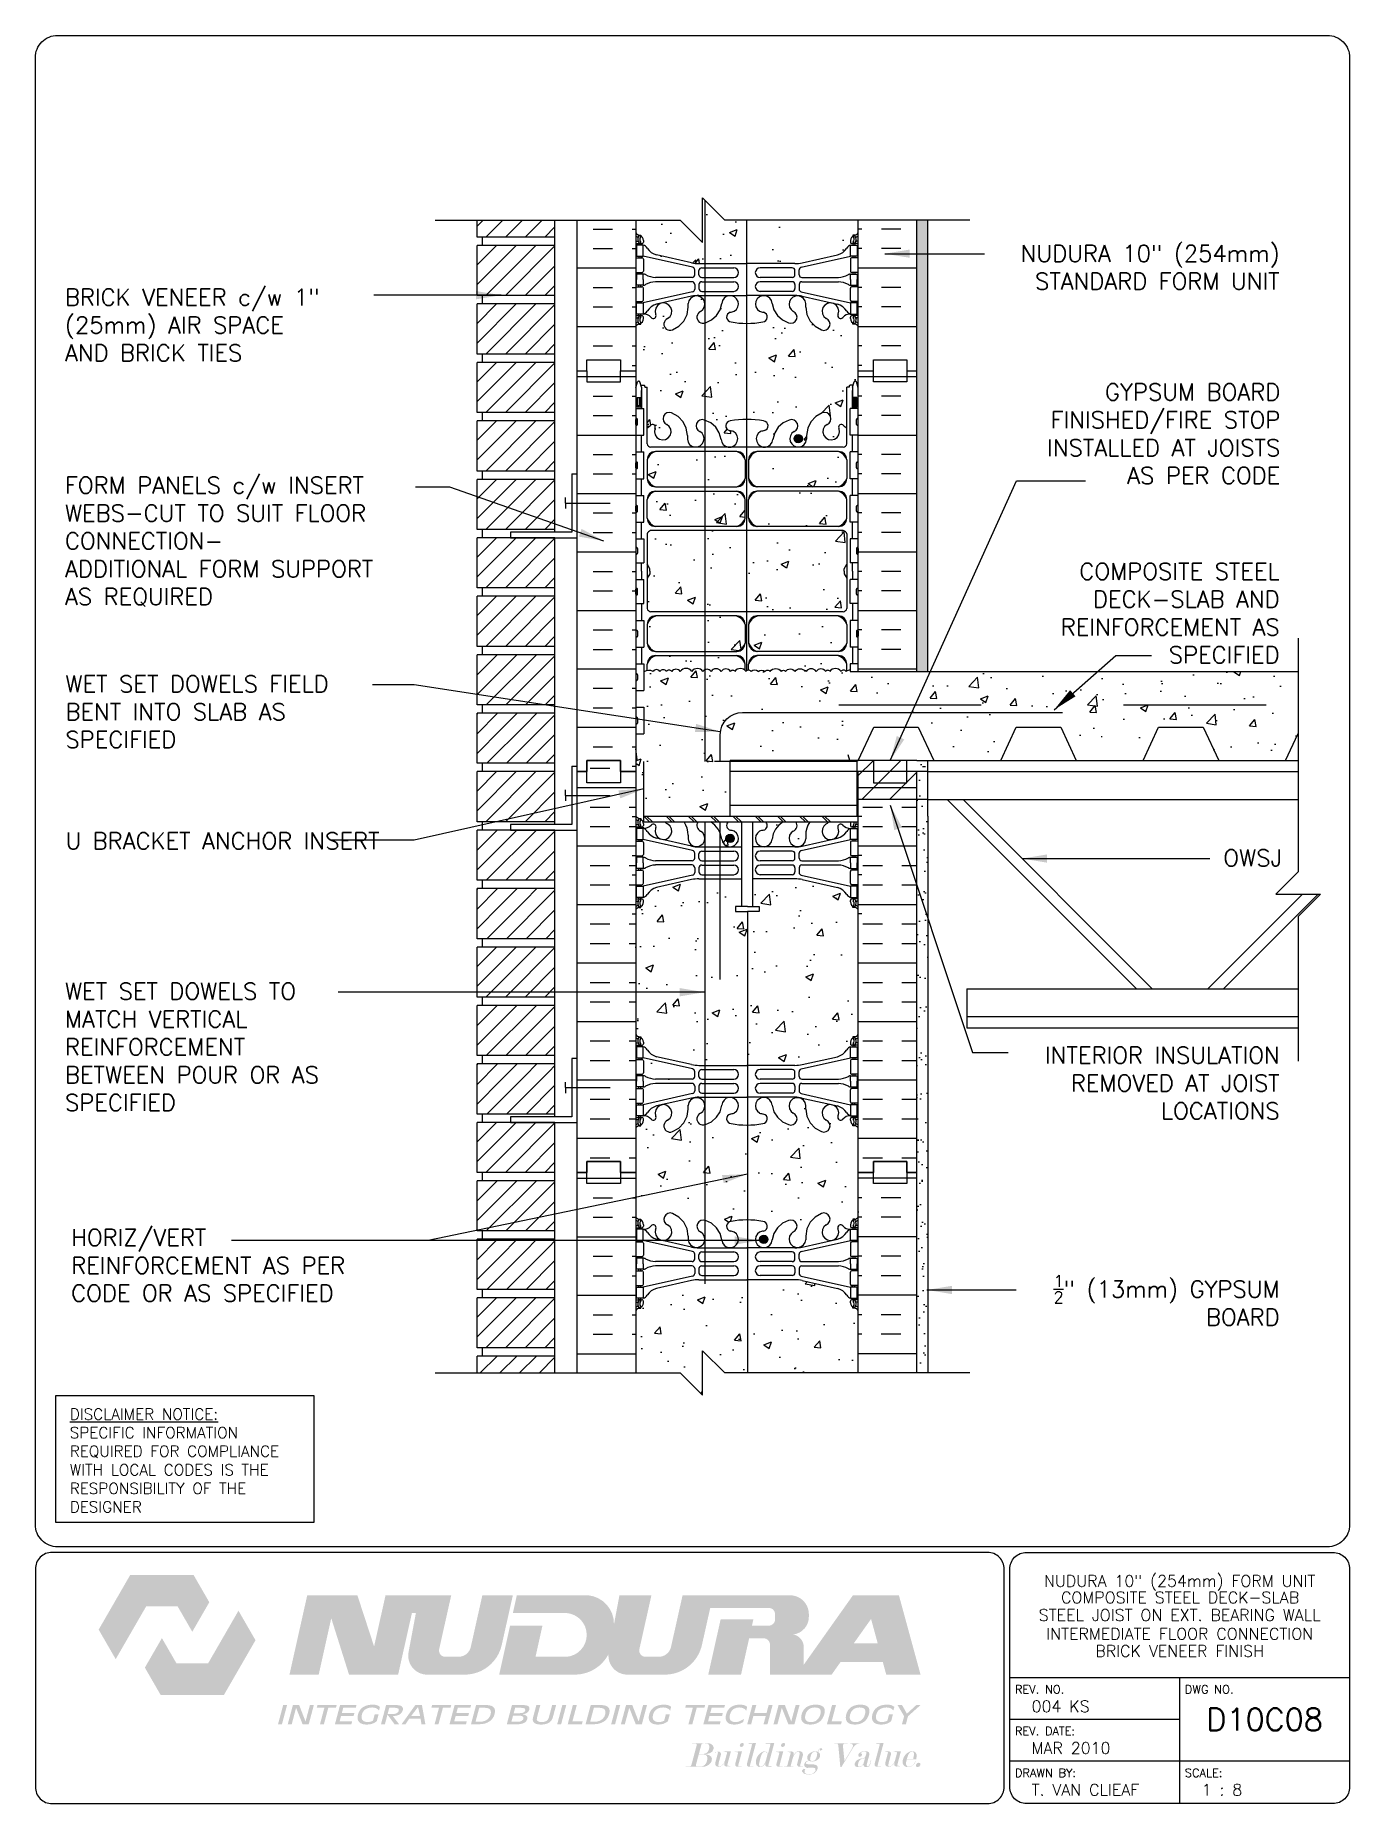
# Paper-space layout 'D10C08' of a CAD drawing. Header units: inches. Extents: x 0.42 to 7.8, y 0.49 to 10.41.
# The model-space entities are those that its viewports show. They can reach past a viewport. Long polylines and large blocks are cut down to what shows.
import ezdxf
from ezdxf.enums import TextEntityAlignment as Align

# ---------------------------------------------------------------- set-up
doc = ezdxf.new("R2010")
doc.units = ezdxf.units.IN
doc.header["$LTSCALE"] = 0.5
doc.header["$MEASUREMENT"] = 0
doc.linetypes.add('DASHED2', pattern=[0.375, 0.25, -0.125])
doc.linetypes.add('HIDDEN2', pattern=[0.1875, 0.125, -0.0625])
for name, color, linetype in [('HATCH', 12, 'Continuous'), ('line25', 2, 'Continuous'), ('LINE3', 3, 'Continuous'), ('LINE50', 5, 'Continuous'), ('LINE9', 9, 'Continuous'), ('LOGO', 7, 'Continuous'), ('TBK_LINE65', 3, 'Continuous'), ('TBK_TEXT', 4, 'Continuous'), ('TEXT', 4, 'Continuous'), ('Web_Edge', 9, 'Continuous')]:
    doc.layers.add(name, color=color, linetype=linetype)
doc.styles.add('DIM', font='romans.shx', dxfattribs={"width": 0.7})
doc.styles.add('ROMANS', font='romans.shx', dxfattribs={"height": 0.75})
doc.dimstyles.new('ext_12', dxfattribs={"dimscale": 12, "dimtxt": 0.09375, "dimasz": 0.09375, "dimexe": 0.09375, "dimexo": 0.0625, "dimgap": 0.0625, "dimtad": 1, "dimdec": 1, "dimzin": 3, "dimdsep": 46, "dimlunit": 4, "dimtxsty": 'DIM', "dimcen": 0.09, "dimdle": 0.09375, "dimclrt": 4, "dimadec": 0, "dimazin": 0, "dimtfac": 1, "dimtdec": 1, "dimtmove": 2, "dimatfit": 3, "dimfxl": 1, "dimfrac": 2, "dimtolj": 1, "dimtzin": 0, "dimarcsym": 0})
pattern_1 = [(45, (140.4825, 21.0213), (-0.4419417, 0.4419417), [])]
pattern_2 = [(45, (140.4825, 13.1463), (-0.4419417, 0.4419417), [])]
pattern_3 = [(45, (140.4825, 5.2713), (-0.4419417, 0.4419417), [])]
pattern_4 = [(45, (140.4825, -2.6037), (-0.4419417, 0.4419417), [])]
pattern_5 = [(50, (0, 0), (3.5863, -0.31376), [0.375, -4.125]), (355, (0, 0), (-0.693757, 3.76096), [0.3, -3.3]), (100.4514, (0.299, -0.026), (2.892547, 3.447198), [0.3187, -3.50571]), (46.1842, (0, 1), (5.336205, -0.827595), [0.5625, -6.1875]), (96.6356, (0.4447, 0.931), (4.67331, 4.87059), [0.47805, -5.258565]), (351.1842, (0, 1), (4.67331, 4.87059), [0.45, -4.95]), (21, (0.5, 0.75), (2.984535, -2.013094), [0.375, -4.125]), (326, (0.5, 0.75), (1.216577, 3.62575), [0.3, -3.3]), (71.4514, (0.7487, 0.5822), (4.201113, 1.612652), [0.3187, -3.50571]), (37.5, (0, 0), (0.0607993, 1.6644693), [0, -3.26, 0, -3.35, 0, -3.3125]), (7.5, (0, 0), (1.315348, 1.972059), [0, -1.91, 0, -3.185, 0, -1.2625]), (327.5, (-1.115, 0), (2.669112, -0.1127744), [0, -1.25, 0, -3.9, 0, -5.175]), (317.5, (-1.615, 0), (2.91593, 0.500525), [0, -1.625, 0, -2.59, 0, -3.675])]

psp = doc.layouts.new('D10C08')

# ---------------------------------------------------------------- texts
at = {"layer": 'TBK_TEXT', "color": 7, "style": 'ROMANS'}
for s, p in [('REV. NO.', (5.9215, 1.107)), ('DWG NO.', (6.876, 1.107)), ('REV. DATE:', (5.9215, 0.8726)), ('DRAWN BY:', (5.9215, 0.6382)), ('SCALE:', (6.876, 0.6382))]:
    psp.add_text(s, height=0.04688, dxfattribs=at).set_placement(p)
at = {"layer": 'TEXT', "insert": (0.6134, 2.7065), "char_height": 0.0625, "width": 1.41371, "attachment_point": 1, "style": 'ROMANS'}
psp.add_mtext('{\\Fromans.shx|c1;\\LDISCLAIMER NOTICE:\\l\\PSPECIFIC INFORMATION REQUIRED FOR COMPLIANCE WITH LOCAL CODES IS THE RESPONSIBILITY OF THE DESIGNER}', dxfattribs=at)

msp = doc.modelspace()

# ---------------------------------------------------------------- texts
at = {"layer": 'TEXT', "style": 'ROMANS'}
msp.add_text('OWSJ ', height=0.75, dxfattribs=at).set_placement((239.319, 209.619), align=Align.CENTER)
at = {"layer": 'TEXT', "char_height": 0.75, "style": 'ROMANS'}
for s, insert, width, attachment_point in [('\\A1;NUDURA 10" (254mm) STANDARD FORM UNIT', (240.276, 236.51), 13.18587, 6), ('BRICK VENEER c/w 1" (25mm) AIR SPACE AND BRICK TIES', (185.699, 233.92), 13.17572, 4), ('\\A1;GYPSUM BOARD FINISHED/FIRE STOP INSTALLED AT JOISTS AS PER CODE', (240.303, 229.038), 12.22718, 6), ('FORM PANELS c/w INSERT WEBS-CUT TO SUIT FLOOR CONNECTION-\\PADDITIONAL FORM SUPPORT AS REQUIRED', (185.699, 227.101), 16.25084, 1), ('\\A1;COMPOSITE STEEL DECK-SLAB AND REINFORCEMENT AS SPECIFIED', (240.276, 220.985), 12.22718, 6), ('WET SET DOWELS FIELD BENT INTO SLAB AS SPECIFIED', (185.722, 218.182), 13.68504, 1), ('U BRACKET ANCHOR INSERT', (185.722, 211.13), 13.68504, 1), ('WET SET DOWELS TO MATCH VERTICAL REINFORCEMENT\\PBETWEEN POUR OR AS SPECIFIED', (185.699, 204.38), 14.60886, 1), ('\\A1;INTERIOR INSULATION REMOVED AT JOIST LOCATIONS', (240.276, 199.881), 12.22718, 6), ('HORIZ/VERT\\PREINFORCEMENT AS PER CODE OR AS SPECIFIED', (185.977, 191.697), 13.82497, 4), ('\\A1;{\\H0.7x;\\S1/2;}" (13mm) GYPSUM BOARD', (240.276, 190.128), 12.19083, 6)]:
    msp.add_mtext(s, dxfattribs=dict(at, insert=insert, width=width, attachment_point=attachment_point))

# ---------------------------------------------------------------- blocks, each defined once
blk = doc.blocks.new('TITLEBLOCK-Tag')
at = {"style": 'ROMANS'}
for tag, height, p in [('TITLE_LINE_1', 0.065, (0.927, -0.1328)), ('TITLE_LINE_2', 0.065, (0.9294, -0.2258)), ('CENTRE-LINE-3', 0.065, (0.927, -0.3246)), ('TITLE_LINE_4', 0.065, (0.927, -0.4299)), ('TITLE_LINE_5', 0.065, (0.927, -0.526)), ('DWG', 0.125, (1.4043, -0.9102))]:
    blk.add_attdef(tag, text='', height=height, dxfattribs=at).set_placement(p, align=Align.MIDDLE_CENTER)
for tag, p in [('LATEST_REVISION', (0.0954, -0.8366)), ('REVISION_DATE', (0.0954, -1.071)), ('DRAWN_BY', (0.0954, -1.3053)), ('SCALE', (1.0499, -1.3053))]:
    blk.add_attdef(tag, text='', height=0.065, dxfattribs=at).set_placement(p, align=Align.MIDDLE_LEFT)

# ---------------------------------------------------------------- hatches: boundary and pattern name
at = {"layer": 'HATCH'}
h = msp.add_hatch(dxfattribs=at)
h.set_pattern_fill('AR-CONC', color=256, scale=0.5)
h.set_pattern_definition([(50, (0, 0), (3.5863, -0.31376), [0.375, -4.125]), (355, (0, 0), (-0.693757, 3.76096), [0.3, -3.3]), (100.4514, (0.299, -0.026), (2.892544, 3.4472), [0.3187, -3.50571]), (46.1842, (0, 1), (5.336207, -0.827596), [0.5625, -6.1875]), (96.6356, (0.4447, 0.931), (4.67331, 4.87059), [0.47805, -5.25857]), (351.1842, (0, 1), (4.67331, 4.87059), [0.45, -4.95]), (21, (0.5, 0.75), (2.984535, -2.013094), [0.375, -4.125]), (326, (0.5, 0.75), (1.216577, 3.62575), [0.3, -3.3]), (71.4514, (0.7487, 0.5822), (4.201112, 1.612656), [0.3187, -3.50571]), (37.5, (0, 0), (0.0607993, 1.6644693), [0, -3.26, 0, -3.35, 0, -3.3125]), (7.5, (0, 0), (1.315348, 1.972059), [0, -1.91, 0, -3.185, 0, -1.2625]), (327.5, (-1.115, 0), (2.669112, -0.1127744), [0, -1.25, 0, -3.9, 0, -5.175]), (317.5, (-1.615, 0), (2.915931, 0.500525), [0, -1.625, 0, -2.59, 0, -3.675])])
h.paths.add_polyline_path([(221.104, 237.919), (221.104, 237.961), (221.194, 237.961, 0.08841), (221.34, 238.058), (221.34, 238.63), (215.34, 238.63), (214.34, 239.63), (214.34, 237.63), (213.34, 238.63), (211.34, 238.63), (211.34, 238.058, 0.088416), (211.486, 237.961), (211.576, 237.961), (211.576, 237.919, -0.249069), (211.686, 237.712), (211.686, 237.644, -0.414214), (211.623, 237.582), (211.576, 237.582), (211.576, 237.512), (211.681, 237.512, -0.168672), (211.867, 237.362, 0.17445), (212.274, 237.066), (213.855, 236.713, 0.054974), (214.182, 236.677), (216.34, 236.677), (218.498, 236.677, 0.054974), (218.825, 236.713), (220.405, 237.066, 0.17445), (220.813, 237.362, -0.168672), (220.999, 237.512), (221.104, 237.512), (221.104, 237.582), (221.056, 237.582, -0.414214), (220.994, 237.644), (220.994, 237.712, -0.249069)])
h.paths.add_polyline_path([(221.34, 233.866, 0.08841), (221.194, 233.963), (221.104, 233.963), (221.104, 234.005, -0.249069), (220.994, 234.212), (220.994, 234.279, -0.414214), (221.056, 234.342), (221.104, 234.342), (221.104, 234.412), (220.999, 234.412, 0.231736), (220.641, 234.261, -0.940476), (220.443, 234.413, 2.135543), (219.903, 234.213, -1), (219.689, 233.702, -0.311223), (218.98, 234.718), (218.981, 234.883, 1.661382), (218.42, 234.53, -1), (218.206, 234.019, -0.307094), (217.467, 234.915, 1.604516), (216.909, 234.539, 0.055617), (217.088, 234.493, -0.843243), (217.054, 234.061, -0.047544), (216.34, 233.996, -0.047544), (215.626, 234.061, -0.843243), (215.592, 234.493, 0.055617), (215.771, 234.539, 1.604516), (215.212, 234.915, -0.307094), (214.474, 234.019, -1), (214.26, 234.53, 1.661382), (213.699, 234.883), (213.699, 234.738, -0.316114), (212.991, 233.702, -1), (212.777, 234.213, 2.135543), (212.236, 234.413, -0.940447), (212.038, 234.261, 0.23174), (211.681, 234.412), (211.576, 234.412), (211.576, 234.342), (211.623, 234.342, -0.414214), (211.686, 234.279), (211.686, 234.212, -0.249069), (211.576, 234.005), (211.576, 233.963), (211.486, 233.963, 0.088416), (211.34, 233.866), (211.34, 231.866), (211.34, 231.106), (211.419, 231.348, -0.725737), (211.525, 231.367), (211.574, 231.217), (211.7, 231.217, -0.414214), (211.75, 231.167), (211.75, 231.137), (211.85, 231.137), (211.85, 229.3, 0.108933), (212.002, 229.413, -0.940476), (212.2, 229.261, 2.135543), (212.741, 229.46, -1), (212.955, 229.971, -0.311223), (213.663, 228.955), (213.663, 228.79, 1.661382), (214.224, 229.143, -1), (214.438, 229.654, -0.307094), (215.176, 228.759, 1.604516), (215.735, 229.135, 0.055617), (215.556, 229.18, -0.843243), (215.59, 229.613, -0.049932), (216.34, 229.677, -0.049932), (217.09, 229.613, -0.843243), (217.124, 229.18, 0.055617), (216.945, 229.135, 1.604516), (217.503, 228.759, -0.307094), (218.242, 229.654, -1), (218.456, 229.143, 1.661382), (219.017, 228.79), (219.016, 228.936, -0.316114), (219.725, 229.971, -1), (219.939, 229.46, 2.135543), (220.479, 229.261, -0.940447), (220.677, 229.413, 0.10894), (220.83, 229.3), (220.83, 231.137), (220.93, 231.137), (220.93, 231.167, -0.414214), (220.98, 231.217), (221.106, 231.217), (221.149, 231.348, -0.725737), (221.255, 231.367), (221.34, 231.106)])
h.paths.add_polyline_path([(220.83, 222.553), (220.71, 222.753), (220.71, 222.866), (220.71, 222.978), (220.83, 223.178), (220.83, 224.539, 0.268138), (220.669, 224.688), (212.011, 224.688, 0.268156), (211.85, 224.539), (211.85, 223.178), (211.97, 222.978), (211.97, 222.866), (211.97, 222.753), (211.85, 222.553), (211.85, 221.192, 0.268156), (212.011, 221.044), (220.669, 221.044, 0.268138), (220.83, 221.192)])
h.paths.add_polyline_path([(216.264, 227.872, 0.225652), (215.889, 228.247), (212.225, 228.247, 0.225652), (211.85, 227.872), (211.85, 227.031, 0.225652), (212.225, 226.656), (215.889, 226.656, 0.225652), (216.264, 227.031)])
h.paths.add_polyline_path([(216.264, 226.091, 0.225652), (215.889, 226.466), (212.225, 226.466, 0.225652), (211.85, 226.091), (211.85, 225.25, 0.225652), (212.225, 224.875), (215.889, 224.875, 0.225652), (216.264, 225.25)])
h.paths.add_polyline_path([(220.83, 227.031, -0.414214), (220.455, 226.656), (216.791, 226.656, -0.414214), (216.416, 227.031), (216.416, 227.872, -0.414214), (216.791, 228.247), (220.455, 228.247, -0.414214), (220.83, 227.872)])
h.paths.add_polyline_path([(220.83, 226.091, 0.225652), (220.455, 226.466), (216.791, 226.466, 0.225652), (216.416, 226.091), (216.416, 225.25, 0.225652), (216.791, 224.875), (220.455, 224.875, 0.225652), (220.83, 225.25)])
h.paths.add_polyline_path([(215.889, 219.075), (212.225, 219.075, 0.225652), (211.85, 218.7), (211.85, 218.402, -0.154761), (212.12, 218.368, -0.520567), (212.427, 218.368, -0.520567), (212.723, 218.368, -0.520567), (212.961, 218.368, -0.520567), (213.342, 218.368, -0.520567), (213.865, 218.368, -0.520567), (214.365, 218.368, -0.520567), (214.729, 218.368, -0.520567), (215.178, 218.368, -0.520567), (215.608, 218.368, -0.520567), (215.795, 218.368, -0.46535), (216.264, 218.41), (216.264, 218.7, 0.225652)])
h.paths.add_polyline_path([(216.264, 220.481, 0.225652), (215.889, 220.856), (212.225, 220.856, 0.225652), (211.85, 220.481), (211.85, 219.64, 0.225652), (212.225, 219.265), (215.889, 219.265, 0.225652), (216.264, 219.64)])
h.paths.add_polyline_path([(220.83, 220.481, 0.225652), (220.455, 220.856), (216.791, 220.856, 0.225652), (216.416, 220.481), (216.416, 219.64, 0.225652), (216.791, 219.265), (220.455, 219.265, 0.225652), (220.83, 219.64)])
h.paths.add_polyline_path([(220.455, 219.075), (216.791, 219.075, 0.225652), (216.416, 218.7), (216.416, 218.427, -0.236912), (216.525, 218.368, -0.364923), (216.84, 218.368, -0.364923), (217.154, 218.368, -0.520567), (217.38, 218.368, -0.520567), (217.884, 218.368, -0.520567), (218.071, 218.368, -0.520567), (218.501, 218.368, -0.520567), (218.95, 218.368, -0.0436), (218.975, 218.398, -0.0436), (219, 218.368, -0.520567), (219.449, 218.368, -0.520567), (219.879, 218.368, -0.520567), (220.065, 218.368, -0.520567), (220.569, 218.368, -0.520567), (220.796, 218.368, -0.042598), (220.83, 218.392), (220.83, 218.7, 0.225652)])
h.paths.add_polyline_path([(222.039, 215.866), (224.039, 215.866), (224.739, 214.366), (227.739, 214.366), (228.438, 215.866), (230.438, 215.866), (231.138, 214.366), (234.138, 214.366), (234.837, 215.866), (236.837, 215.866), (237.537, 214.366), (240.537, 214.366), (241.102, 215.579), (241.102, 218.366), (220.975, 218.366), (220.975, 218.424, 0.199932), (220.796, 218.368, 0.520567), (220.569, 218.368, 0.520567), (220.065, 218.368, 0.520567), (219.879, 218.368, 0.520567), (219.449, 218.368, 0.520567), (219, 218.368, 0.0436), (218.975, 218.398, 0.0436), (218.95, 218.368, 0.520567), (218.501, 218.368, 0.520567), (218.071, 218.368, 0.520567), (217.884, 218.368, 0.520567), (217.38, 218.368, 0.520567), (217.154, 218.368, 0.364923), (216.84, 218.368, 0.364923), (216.525, 218.368, 0.520567), (216.299, 218.368, 0.520567), (215.795, 218.368, 0.520567), (215.608, 218.368, 0.520567), (215.178, 218.368, 0.520567), (214.729, 218.368, 0.520567), (214.365, 218.368, 0.520567), (213.865, 218.368, 0.520567), (213.342, 218.368, 0.520567), (212.961, 218.368, 0.520567), (212.723, 218.368, 0.520567), (212.427, 218.368, 0.520567), (212.12, 218.368, 0.154761), (211.85, 218.402, 0.086464), (211.705, 218.348), (211.705, 217.511), (211.34, 217.511), (211.34, 216.761), (211.705, 216.761), (211.705, 215.561), (211.34, 215.561), (211.34, 213.866), (211.34, 211.866, 0.088416), (211.486, 211.768), (211.576, 211.768), (211.576, 211.727, -0.249069), (211.686, 211.519), (211.686, 211.452, -0.414214), (211.623, 211.389), (211.576, 211.389), (211.576, 211.319), (211.681, 211.319, 0.231736), (212.038, 211.47, -0.8344), (212.25, 211.345), (212.238, 211.324, 2.155404), (212.777, 211.518, -0.131914), (212.663, 211.606), (211.695, 211.606), (211.695, 211.866), (211.695, 214.318), (215.585, 214.318), (215.585, 214.366), (221.34, 214.366)])
h.paths.add_polyline_path([(215.585, 214.318), (211.695, 214.318), (211.695, 211.866), (215.585, 211.866)], flags=17)
h.paths.add_polyline_path([(214.26, 211.201, -0.466179), (214.134, 211.606), (213.52, 211.606, -0.144788), (213.699, 211.013), (213.699, 210.848, 1.661382)])
h.paths.add_polyline_path([(215.771, 211.192, 0.055617), (215.592, 211.238, -0.579734), (215.489, 211.606), (214.716, 211.606, -0.232326), (215.21, 210.84, 1.661382)])
h.paths.add_polyline_path([(217.47, 210.84, -0.232326), (217.964, 211.606), (217.19, 211.606, -0.579734), (217.088, 211.238, 0.055617), (216.909, 211.192, 1.661382)])
h.paths.add_polyline_path([(218.98, 210.994, -0.149337), (219.159, 211.606), (218.546, 211.606, -0.466179), (218.42, 211.201, 1.661382), (218.981, 210.848)])
h.paths.add_polyline_path([(220.441, 211.324), (220.43, 211.345, -0.834375), (220.641, 211.47, 0.23174), (220.999, 211.319), (221.104, 211.319), (221.104, 211.389), (221.056, 211.389, -0.414214), (220.994, 211.452), (220.994, 211.519, -0.088463), (221.009, 211.606), (220.016, 211.606, -0.131914), (219.903, 211.518, 2.155404)])
h.paths.add_polyline_path([(221.34, 207.673, 0.08841), (221.194, 207.771), (221.104, 207.771), (221.104, 207.812, -0.249069), (220.994, 208.019), (220.994, 208.087, -0.414214), (221.056, 208.149), (221.104, 208.149), (221.104, 208.219), (220.999, 208.219, -0.168672), (220.813, 208.369, 0.17445), (220.405, 208.665), (218.825, 209.018, 0.054974), (218.498, 209.054), (216.609, 209.054), (216.609, 207.814), (216.888, 207.814), (216.888, 207.587), (216.628, 207.587), (216.359, 207.587), (215.831, 207.587), (215.831, 207.814), (216.109, 207.814), (216.109, 209.054), (214.182, 209.054, 0.054974), (213.855, 209.018), (212.274, 208.665, 0.17445), (211.867, 208.369, -0.168672), (211.681, 208.219), (211.576, 208.219), (211.576, 208.149), (211.623, 208.149, -0.414214), (211.686, 208.087), (211.686, 208.019, -0.249069), (211.576, 207.812), (211.576, 207.771), (211.486, 207.771, 0.088416), (211.34, 207.673), (211.34, 202.058, 0.088416), (211.486, 201.961), (211.576, 201.961), (211.576, 201.919, -0.249069), (211.686, 201.712), (211.686, 201.644, -0.414214), (211.623, 201.582), (211.576, 201.582), (211.576, 201.512), (211.681, 201.512, -0.168672), (211.867, 201.362, 0.17445), (212.274, 201.066), (213.855, 200.713, 0.054974), (214.182, 200.677), (216.34, 200.677), (218.498, 200.677, 0.054974), (218.825, 200.713), (220.405, 201.066, 0.17445), (220.813, 201.362, -0.168672), (220.999, 201.512), (221.104, 201.512), (221.104, 201.582), (221.056, 201.582, -0.414214), (220.994, 201.644), (220.994, 201.712, -0.249069), (221.104, 201.919), (221.104, 201.961), (221.194, 201.961, 0.08841), (221.34, 202.058)])
h.paths.add_polyline_path([(221.34, 195.866), (221.34, 197.866, 0.08841), (221.194, 197.963), (221.104, 197.963), (221.104, 198.005, -0.249069), (220.994, 198.212), (220.994, 198.279, -0.414214), (221.056, 198.342), (221.104, 198.342), (221.104, 198.412), (220.999, 198.412, 0.231736), (220.641, 198.261, -0.940476), (220.443, 198.413, 2.135543), (219.903, 198.213, -1), (219.689, 197.702, -0.311223), (218.98, 198.718), (218.981, 198.883, 1.661382), (218.42, 198.53, -1), (218.206, 198.019, -0.307094), (217.467, 198.915, 1.604516), (216.909, 198.539, 0.055617), (217.088, 198.493, -0.843243), (217.054, 198.061, -0.047544), (216.34, 197.996, -0.047544), (215.626, 198.061, -0.843243), (215.592, 198.493, 0.055617), (215.771, 198.539, 1.604516), (215.212, 198.915, -0.307094), (214.474, 198.019, -1), (214.26, 198.53, 1.661382), (213.699, 198.883), (213.699, 198.738, -0.316114), (212.991, 197.702, -1), (212.777, 198.213, 2.135543), (212.236, 198.413, -0.940447), (212.038, 198.261, 0.23174), (211.681, 198.412), (211.576, 198.412), (211.576, 198.342), (211.623, 198.342, -0.414214), (211.686, 198.279), (211.686, 198.212, -0.249069), (211.576, 198.005), (211.576, 197.963), (211.486, 197.963, 0.088416), (211.34, 197.866), (211.34, 195.866), (211.34, 193.866, 0.088416), (211.486, 193.768), (211.576, 193.768), (211.576, 193.727, -0.249069), (211.686, 193.519), (211.686, 193.452, -0.414214), (211.623, 193.389), (211.576, 193.389), (211.576, 193.319), (211.681, 193.319, 0.231736), (212.038, 193.47, -0.940476), (212.236, 193.319, 2.135543), (212.777, 193.518, -1), (212.991, 194.029, -0.311223), (213.699, 193.013), (213.699, 192.848, 1.661382), (214.26, 193.201, -1), (214.474, 193.712, -0.307094), (215.212, 192.817, 1.604516), (215.771, 193.192, 0.055617), (215.592, 193.238, -0.843243), (215.626, 193.67, -0.047544), (216.34, 193.735, -0.047544), (217.054, 193.67, -0.843243), (217.088, 193.238, 0.055617), (216.909, 193.192, 1.604516), (217.467, 192.817, -0.307094), (218.206, 193.712, -1), (218.42, 193.201, 1.661382), (218.981, 192.848), (218.98, 192.994, -0.316114), (219.689, 194.029, -1), (219.903, 193.518, 2.135543), (220.443, 193.319, -0.940447), (220.641, 193.47, 0.23174), (220.999, 193.319), (221.104, 193.319), (221.104, 193.389), (221.056, 193.389, -0.414214), (220.994, 193.452), (220.994, 193.519, -0.249069), (221.104, 193.727), (221.104, 193.768), (221.194, 193.768, 0.08841), (221.34, 193.866)])
h.paths.add_polyline_path([(221.34, 189.673, 0.08841), (221.194, 189.771), (221.104, 189.771), (221.104, 189.812, -0.249069), (220.994, 190.019), (220.994, 190.087, -0.414214), (221.056, 190.149), (221.104, 190.149), (221.104, 190.219), (220.999, 190.219, -0.168672), (220.813, 190.369, 0.17445), (220.405, 190.665), (218.825, 191.018, 0.054974), (218.498, 191.054), (216.34, 191.054), (214.182, 191.054, 0.054974), (213.855, 191.018), (212.274, 190.665, 0.17445), (211.867, 190.369, -0.168672), (211.681, 190.219), (211.576, 190.219), (211.576, 190.149), (211.623, 190.149, -0.414214), (211.686, 190.087), (211.686, 190.019, -0.249069), (211.576, 189.812), (211.576, 189.771), (211.486, 189.771, 0.088416), (211.34, 189.673), (211.34, 186.866), (213.34, 186.866), (214.34, 185.866), (214.34, 187.866), (215.34, 186.866), (221.34, 186.866)])
h = msp.add_hatch(dxfattribs=at)
h.set_pattern_fill('ANSI31', color=256, scale=5, style=0)
h.set_pattern_definition([(45, (140.4825, 39.3963), (-0.4419417, 0.4419417), [])])
h.paths.add_polyline_path([(207.715, 238.63), (204.215, 238.63), (204.215, 237.866), (207.715, 237.866)])
h = msp.add_hatch(dxfattribs=at)
h.set_pattern_fill('INSUL', color=256, scale=7, style=0)
h.set_pattern_definition([(0, (-2714.8218, -165.144), (0, 2.625), []), (0, (-2714.8218, -164.269), (0, 2.625), [0.875, -0.875]), (0, (-2714.8218, -163.394), (0, 2.625), [0.875, -0.875])])
h.paths.add_polyline_path([(211.34, 238.63), (208.715, 238.63), (208.715, 231.866), (209.152, 231.866), (209.152, 232.366), (210.652, 232.366), (210.652, 231.866), (211.34, 231.866)])
h = msp.add_hatch(dxfattribs=at)
h.set_pattern_fill('INSUL', color=256, scale=7, style=0)
h.set_pattern_definition([(180, (3147.5014, -165.144), (0, 2.625), []), (180, (3147.5014, -164.269), (0, 2.625), [0.875, -0.875]), (180, (3147.5014, -163.394), (0, 2.625), [0.875, -0.875])])
h.paths.add_polyline_path([(223.965, 238.63), (221.34, 238.63), (221.34, 231.866), (222.027, 231.866), (222.027, 232.366), (223.527, 232.366), (223.527, 231.866), (223.965, 231.866)])
h = msp.add_hatch(dxfattribs=at)
h.set_pattern_fill('AR-SAND', color=256, scale=0.25, style=0)
h.set_pattern_definition([(37.5, (61.10376, 17.2571), (-0.01574834, 0.48170594), [0, -0.38, 0, -0.425, 0, -0.40625]), (7.5, (61.10376, 17.2571), (0.4424442, 0.7055365), [0, -0.205, 0, -0.3425, 0, -0.13125]), (327.5, (60.79626, 17.2571), (0.77853547, 0.00141476), [0, -0.125, 0, -0.45, 0, -0.5875]), (317.5, (60.79626, 17.2571), (0.7515317, 0.2194189), [0, -0.0625, 0, -0.295, 0, -0.3375])])
h.paths.add_polyline_path([(224.465, 238.63), (223.965, 238.63), (223.965, 231.866), (223.965, 218.366), (224.465, 218.366)])
h = msp.add_hatch(dxfattribs=at)
h.set_pattern_fill('ANSI31', color=256, scale=5, style=0)
h.set_pattern_definition([(45, (140.4825, 36.7713), (-0.4419417, 0.4419417), [])])
h.paths.add_polyline_path([(207.715, 237.491), (204.215, 237.491), (204.215, 235.241), (207.715, 235.241)])
h = msp.add_hatch(dxfattribs=at)
h.set_pattern_fill('ANSI31', color=256, scale=5, style=0)
h.set_pattern_definition([(45, (140.4825, 34.1463), (-0.4419417, 0.4419417), [])])
h.paths.add_polyline_path([(207.715, 234.866), (204.215, 234.866), (204.215, 232.616), (207.715, 232.616)])
h = msp.add_hatch(dxfattribs=at)
h.set_pattern_fill('ANSI31', color=256, scale=5, style=0)
h.set_pattern_definition([(45, (140.4825, 31.5213), (-0.4419417, 0.4419417), [])])
h.paths.add_polyline_path([(207.715, 232.241), (204.215, 232.241), (204.215, 229.991), (207.715, 229.991)])
h = msp.add_hatch(dxfattribs=at)
h.set_pattern_fill('INSUL', color=256, scale=7, style=0)
h.set_pattern_definition([(0, (-2714.8218, -183.144), (0, 2.625), []), (0, (-2714.8218, -182.269), (0, 2.625), [0.875, -0.875]), (0, (-2714.8218, -181.394), (0, 2.625), [0.875, -0.875])])
h.paths.add_polyline_path([(208.715, 213.866), (209.152, 213.866), (209.152, 214.366), (210.652, 214.366), (210.652, 213.866), (211.34, 213.866), (211.34, 231.866), (210.652, 231.866), (210.652, 232.366), (209.152, 232.366), (209.152, 231.866), (208.715, 231.866)])
h = msp.add_hatch(dxfattribs=at)
h.set_pattern_fill('INSUL', color=256, scale=7, style=0)
h.set_pattern_definition([(180, (3147.5014, -183.144), (0, 2.625), []), (180, (3147.5014, -182.269), (0, 2.625), [0.875, -0.875]), (180, (3147.5014, -181.394), (0, 2.625), [0.875, -0.875])])
h.paths.add_polyline_path([(221.34, 218.366), (223.965, 218.366), (223.965, 231.866), (223.527, 231.866), (223.527, 232.366), (222.027, 232.366), (222.027, 231.866), (221.34, 231.866)])
h = msp.add_hatch(dxfattribs=at)
h.set_pattern_fill('ANSI31', color=256, scale=5, style=0)
h.set_pattern_definition([(45, (140.4825, 28.8963), (-0.4419417, 0.4419417), [])])
h.paths.add_polyline_path([(207.715, 229.616), (204.215, 229.616), (204.215, 227.366), (207.715, 227.366)])
h = msp.add_hatch(dxfattribs=at)
h.set_pattern_fill('ANSI31', color=256, scale=5, style=0)
h.set_pattern_definition([(45, (140.4825, 26.2713), (-0.4419417, 0.4419417), [])])
h.paths.add_polyline_path([(207.715, 226.991), (204.215, 226.991), (204.215, 224.741), (207.715, 224.741)])
h = msp.add_hatch(dxfattribs=at)
h.set_pattern_fill('ANSI31', color=256, scale=5, style=0)
h.set_pattern_definition([(45, (140.4825, 23.6463), (-0.4419417, 0.4419417), [])])
h.paths.add_polyline_path([(207.715, 224.366), (204.215, 224.366), (204.215, 222.116), (207.715, 222.116)])
h = msp.add_hatch(dxfattribs=at)
h.set_pattern_fill('ANSI31', color=256, scale=5, style=0)
h.set_pattern_definition(pattern_1)
h.paths.add_polyline_path([(207.715, 221.741), (204.215, 221.741), (204.215, 219.491), (207.715, 219.491)])
h = msp.add_hatch(dxfattribs=at)
h.set_pattern_fill('ANSI31', color=256, scale=5, style=0)
h.set_pattern_definition(pattern_1)
h.paths.add_polyline_path([(207.715, 216.866), (207.715, 219.116), (204.215, 219.116), (204.215, 216.866)])
h = msp.add_hatch(dxfattribs=at)
h.set_pattern_fill('ANSI31', color=256, scale=5, style=0)
h.set_pattern_definition(pattern_1)
h.paths.add_polyline_path([(207.715, 216.206), (207.715, 216.491), (204.215, 216.491), (204.215, 215.558)])
h = msp.add_hatch(dxfattribs=at)
h.set_pattern_fill('ANSI31', color=256, scale=5, style=0)
h.set_pattern_definition(pattern_1)
h.paths.add_polyline_path([(207.715, 214.241), (207.715, 216.206), (204.215, 215.558), (204.215, 214.241)])
h = msp.add_hatch(dxfattribs=at)
h.set_pattern_fill('ANSI31', color=256, scale=5, style=0)
h.set_pattern_definition(pattern_2)
h.paths.add_polyline_path([(207.715, 213.866), (204.215, 213.866), (204.215, 211.616), (207.715, 211.616)])
h = msp.add_hatch(dxfattribs=at)
h.set_pattern_fill('INSUL', color=256, scale=7, style=0)
h.set_pattern_definition([(0, (223.2982, 205.2767), (0, 2.625), []), (0, (223.2982, 206.1517), (0, 2.625), [0.875, -0.875]), (0, (223.2982, 207.0267), (0, 2.625), [0.875, -0.875])])
h.paths.add_polyline_path([(223.965, 213.866), (223.527, 213.866), (223.527, 213.366), (222.027, 213.366), (222.027, 213.866), (221.34, 213.866), (221.34, 195.866), (222.027, 195.866), (222.027, 196.366), (223.527, 196.366), (223.527, 195.866), (223.965, 195.866)])
h.paths.add_polyline_path([(208.715, 195.866), (209.152, 195.866), (209.152, 196.366), (210.652, 196.366), (210.652, 195.866), (211.34, 195.866), (211.34, 213.866), (210.652, 213.866), (210.652, 214.366), (209.152, 214.366), (209.152, 213.866), (208.715, 213.866)])
h = msp.add_hatch(dxfattribs=at)
h.set_pattern_fill('ANSI31', color=256, scale=7, style=0)
h.set_pattern_definition([(45, (144.2325, 19.0236), (-0.6187184, 0.6187184), [])])
h.paths.add_polyline_path([(223.965, 213.866), (221.34, 213.866), (221.34, 212.616), (223.965, 212.616)])
h.paths.add_polyline_path([(223.965, 214.366), (221.465, 214.366), (221.34, 214.366), (221.34, 213.866), (223.965, 213.866)])
h = msp.add_hatch(dxfattribs=at)
h.set_pattern_fill('AR-SAND', color=256, scale=0.5, style=0)
h.set_pattern_definition([(37.5, (144.2325, 21.0213), (-0.0314967, 0.963412), [0, -0.76, 0, -0.85, 0, -0.8125]), (7.5, (144.2325, 21.0213), (0.884888, 1.411073), [0, -0.41, 0, -0.685, 0, -0.2625]), (327.5, (143.6175, 21.0213), (1.557071, 0.0028295), [0, -0.25, 0, -0.9, 0, -1.175]), (317.5, (143.6175, 21.0213), (1.503063, 0.438838), [0, -0.125, 0, -0.59, 0, -0.675])])
h.paths.add_polyline_path([(223.965, 211.866), (224.465, 211.866), (224.465, 214.366), (223.965, 214.366)])
h = msp.add_hatch(dxfattribs=at)
h.set_pattern_fill('ANSI31', color=256, scale=5, style=0)
h.set_pattern_definition(pattern_2)
h.paths.add_polyline_path([(207.715, 208.991), (207.715, 211.241), (204.215, 211.241), (204.215, 208.991)])
h = msp.add_hatch(dxfattribs=at)
h.set_pattern_fill('AR-CONC', color=256, scale=0.5, style=0)
h.set_pattern_definition(pattern_5)
h.paths.add_polyline_path([(220.441, 211.324), (220.43, 211.345, -0.8344), (220.641, 211.47, -0.000004), (220.641, 211.47, 0.23174), (220.999, 211.319), (221.104, 211.319), (221.104, 211.389), (221.056, 211.389, -0.414214), (220.994, 211.452), (220.994, 211.519, -0.088463), (221.009, 211.606), (220.09, 211.606), (220.09, 210.818, 0.522662)])
h = msp.add_hatch(dxfattribs=at)
h.set_pattern_fill('AR-SAND', color=256, scale=0.5, style=0)
h.set_pattern_definition([(37.5, (148.2584, 85.8379), (-0.0314967, 0.963412), [0, -0.76, 0, -0.85, 0, -0.8125]), (7.5, (148.2584, 85.8379), (0.884888, 1.411073), [0, -0.41, 0, -0.685, 0, -0.2625]), (327.5, (147.6434, 85.8379), (1.557071, 0.0028295), [0, -0.25, 0, -0.9, 0, -1.175]), (317.5, (147.6434, 85.8379), (1.503063, 0.438838), [0, -0.125, 0, -0.59, 0, -0.675])])
h.paths.add_polyline_path([(224.465, 211.866), (223.965, 211.866), (223.965, 195.866), (223.965, 186.866), (224.465, 186.866)])
h = msp.add_hatch(dxfattribs=at)
h.set_pattern_fill('ANSI31', color=256, scale=5, style=0)
h.set_pattern_definition(pattern_2)
h.paths.add_polyline_path([(207.715, 208.331), (207.715, 208.616), (204.215, 208.616), (204.215, 207.683)])
h = msp.add_hatch(dxfattribs=at)
h.set_pattern_fill('ANSI31', color=256, scale=5, style=0)
h.set_pattern_definition(pattern_2)
h.paths.add_polyline_path([(207.715, 206.366), (207.715, 208.331), (204.215, 207.683), (204.215, 206.366)])
h = msp.add_hatch(dxfattribs=at)
h.set_pattern_fill('ANSI31', color=256, scale=5, style=0)
h.set_pattern_definition(pattern_3)
h.paths.add_polyline_path([(207.715, 205.991), (204.215, 205.991), (204.215, 203.741), (207.715, 203.741)])
h = msp.add_hatch(dxfattribs=at)
h.set_pattern_fill('ANSI31', color=256, scale=5, style=0)
h.set_pattern_definition(pattern_3)
h.paths.add_polyline_path([(207.715, 201.116), (207.715, 203.366), (204.215, 203.366), (204.215, 201.116)])
h = msp.add_hatch(dxfattribs=at)
h.set_pattern_fill('AR-CONC', color=256, scale=0.5, style=0)
h.set_pattern_definition(pattern_5)
h.paths.add_polyline_path([(213.996, 200.393, 0.351061), (213.898, 200.515), (211.681, 201.012), (211.576, 201.012), (211.576, 200.942), (211.623, 200.942, -0.414214), (211.686, 200.879), (211.686, 200.344, -0.414214), (211.623, 200.282), (211.576, 200.282), (211.576, 200.212), (211.681, 200.212, -0.124673), (211.784, 200.183, 0.100756), (212.234, 200.056), (213.871, 200.056, 0.414214), (213.996, 200.181)])
h = msp.add_hatch(dxfattribs=at)
h.set_pattern_fill('ANSI31', color=256, scale=5, style=0)
h.set_pattern_definition(pattern_3)
h.paths.add_polyline_path([(207.715, 200.456), (207.715, 200.741), (204.215, 200.741), (204.215, 199.808)])
h = msp.add_hatch(dxfattribs=at)
h.set_pattern_fill('ANSI31', color=256, scale=5, style=0)
h.set_pattern_definition(pattern_3)
h.paths.add_polyline_path([(207.715, 198.491), (207.715, 200.456), (204.215, 199.808), (204.215, 198.491)])
h = msp.add_hatch(dxfattribs=at)
h.set_pattern_fill('ANSI31', color=256, scale=5, style=0)
h.set_pattern_definition(pattern_4)
h.paths.add_polyline_path([(207.715, 198.116), (204.215, 198.116), (204.215, 195.866), (207.715, 195.866)])
h = msp.add_hatch(dxfattribs=at)
h.set_pattern_fill('ANSI31', color=256, scale=5, style=0)
h.set_pattern_definition(pattern_4)
h.paths.add_polyline_path([(207.715, 193.241), (207.715, 195.491), (204.215, 195.491), (204.215, 193.241)])
h = msp.add_hatch(dxfattribs=at)
h.set_pattern_fill('ANSI31', color=256, scale=5, style=0)
h.set_pattern_definition(pattern_4)
h.paths.add_polyline_path([(207.715, 192.581), (207.715, 192.866), (204.215, 192.866), (204.215, 191.933)])
h = msp.add_hatch(dxfattribs=at)
h.set_pattern_fill('ANSI31', color=256, scale=5, style=0)
h.set_pattern_definition(pattern_4)
h.paths.add_polyline_path([(207.715, 190.616), (207.715, 192.581), (204.215, 191.933), (204.215, 190.616)])
h = msp.add_hatch(dxfattribs=at)
h.set_pattern_fill('ANSI31', color=256, scale=5, style=0)
h.set_pattern_definition([(45, (140.4825, -10.4787), (-0.4419417, 0.4419417), [])])
h.paths.add_polyline_path([(207.715, 190.241), (204.215, 190.241), (204.215, 187.991), (207.715, 187.991)])
at = {"layer": 'LINE3'}
for points in [[(218.455, 228.818, 1), (218.83, 228.818, 1)], [(215.396, 210.867, 1), (215.771, 210.867, 1)], [(216.908, 192.867, 1), (217.283, 192.867, 1)]]:
    msp.add_hatch(color=256, dxfattribs=at).paths.add_polyline_path(points)

# ---------------------------------------------------------------- linework, layer by layer
at = {"layer": 'HATCH'}
for p, q in [((211.178, 214.106), (211.34, 214.106)), ((211.178, 211.856), (211.34, 211.856)), ((211.705, 211.866), (211.965, 211.606)), ((211.83, 211.866), (212.09, 211.606)), ((212.705, 211.866), (212.965, 211.606)), ((212.83, 211.866), (213.09, 211.606)), ((213.705, 211.866), (213.965, 211.606)), ((213.83, 211.866), (214.09, 211.606)), ((214.705, 211.866), (214.965, 211.606)), ((214.83, 211.866), (215.09, 211.606)), ((215.705, 211.866), (215.965, 211.606)), ((215.83, 211.866), (216.09, 211.606)), ((216.705, 211.866), (216.965, 211.606)), ((216.83, 211.866), (217.09, 211.606)), ((217.705, 211.866), (217.965, 211.606)), ((217.83, 211.866), (218.09, 211.606)), ((218.705, 211.866), (218.965, 211.606)), ((218.83, 211.866), (219.09, 211.606)), ((219.705, 211.866), (219.965, 211.606)), ((219.83, 211.866), (220.09, 211.606)), ((221.501, 211.856), (221.34, 211.856)), ((211.178, 210.106), (211.34, 210.106)), ((221.501, 210.106), (221.34, 210.106)), ((211.178, 209.231), (211.34, 209.231)), ((221.501, 209.231), (221.34, 209.231)), ((211.178, 207.481), (211.34, 207.481)), ((221.501, 207.481), (221.34, 207.481)), ((208.715, 195.606), (211.34, 195.606)), ((223.965, 195.606), (221.34, 195.606)), ((209.428, 194.731), (210.303, 194.731)), ((211.178, 194.731), (211.34, 194.731)), ((221.501, 194.731), (221.34, 194.731)), ((223.251, 194.731), (222.376, 194.731)), ((209.428, 193.856), (210.303, 193.856)), ((211.178, 193.856), (211.34, 193.856)), ((221.501, 193.856), (221.34, 193.856)), ((223.251, 193.856), (222.376, 193.856)), ((208.715, 192.981), (211.34, 192.981)), ((223.965, 192.981), (221.34, 192.981)), ((209.428, 192.106), (210.303, 192.106)), ((211.178, 192.106), (211.34, 192.106)), ((221.501, 192.106), (221.34, 192.106)), ((223.251, 192.106), (222.376, 192.106)), ((209.428, 191.231), (210.303, 191.231)), ((211.178, 191.231), (211.34, 191.231)), ((221.501, 191.231), (221.34, 191.231)), ((223.251, 191.231), (222.376, 191.231)), ((208.715, 190.356), (211.34, 190.356)), ((223.965, 190.356), (221.34, 190.356)), ((209.428, 189.481), (210.303, 189.481)), ((211.178, 189.481), (211.34, 189.481)), ((221.501, 189.481), (221.34, 189.481)), ((223.251, 189.481), (222.376, 189.481)), ((209.428, 188.606), (210.303, 188.606)), ((211.178, 188.606), (211.34, 188.606)), ((221.501, 188.606), (221.34, 188.606)), ((223.251, 188.606), (222.376, 188.606)), ((204.215, 187.604), (204.227, 187.616)), ((204.36, 186.866), (205.11, 187.616)), ((205.244, 186.866), (205.994, 187.616)), ((206.128, 186.866), (206.878, 187.616)), ((207.012, 186.866), (207.715, 187.568)), ((208.715, 187.731), (211.34, 187.731)), ((223.965, 187.731), (221.34, 187.731))]:
    msp.add_line(p, q, dxfattribs=at)
at = {"layer": 'HATCH', "linetype": 'HIDDEN2'}
for p, q in [((211.695, 214.318), (211.695, 211.866)), ((221.277, 214.318), (211.695, 214.318)), ((221.277, 214.318), (221.277, 211.866))]:
    msp.add_line(p, q, dxfattribs=at)
at = {"layer": 'HATCH', "linetype": 'HIDDEN2', "ltscale": 2}
for p, q in [((224.465, 213.866), (221.34, 213.866)), ((224.465, 212.616), (221.34, 212.616))]:
    msp.add_line(p, q, dxfattribs=at)
at = {"layer": 'HATCH'}
for points in [[(216.84, 218.368, 0.364923), (216.525, 218.368, 0.520567), (216.299, 218.368, 0.520567), (215.795, 218.368, 0.520567), (215.608, 218.368, 0.520567), (215.178, 218.368, 0.520567), (214.729, 218.368, 0.520567), (214.365, 218.368, 0.520567), (213.865, 218.368, 0.520567), (213.342, 218.368, 0.520567), (212.961, 218.368, 0.520567), (212.723, 218.368, 0.520567), (212.427, 218.368, 0.520567), (212.12, 218.368, 0.244497), (211.705, 218.348)], [(216.84, 218.368, -0.364923), (217.154, 218.368, -0.520567), (217.38, 218.368, -0.520567), (217.884, 218.368, -0.520567), (218.071, 218.368, -0.520567), (218.501, 218.368, -0.520567), (218.95, 218.368, -0.0436), (218.975, 218.398, -0.0436)], [(220.975, 218.424, 0.199932), (220.796, 218.368, 0.520567), (220.569, 218.368, 0.520567), (220.065, 218.368, 0.520567), (219.879, 218.368, 0.520567), (219.449, 218.368, 0.520567), (219, 218.368, 0.0436), (218.975, 218.398)]]:
    msp.add_lwpolyline(points, format="xyb", dxfattribs=at)
at = {"layer": 'line25'}
for p, q in [((204.215, 237.866), (204.215, 238.63)), ((207.715, 224.616), (207.715, 238.63)), ((211.34, 238.63), (211.34, 231.866)), ((221.34, 218.366), (221.34, 238.63)), ((207.715, 237.866), (204.215, 237.866)), ((204.215, 235.241), (204.215, 237.491)), ((207.715, 237.491), (204.215, 237.491)), ((204.465, 237.491), (204.465, 237.866)), ((207.715, 235.241), (204.215, 235.241)), ((204.465, 234.866), (204.465, 235.241)), ((204.215, 232.616), (204.215, 234.866)), ((207.715, 234.866), (204.215, 234.866)), ((207.715, 232.616), (204.215, 232.616)), ((204.215, 229.991), (204.215, 232.241)), ((207.715, 232.241), (204.215, 232.241)), ((204.465, 232.241), (204.465, 232.616)), ((211.34, 231.866), (211.34, 213.866)), ((207.715, 229.991), (204.215, 229.991)), ((204.215, 227.366), (204.215, 229.616)), ((207.715, 229.616), (204.215, 229.616)), ((204.465, 229.616), (204.465, 229.991)), ((211.34, 230.171), (211.705, 230.171)), ((211.705, 228.971), (211.705, 230.171)), ((221.34, 230.171), (220.975, 230.171)), ((220.975, 228.971), (220.975, 230.171)), ((211.34, 228.971), (211.705, 228.971)), ((221.34, 228.971), (220.975, 228.971)), ((211.34, 228.221), (211.705, 228.221)), ((211.705, 227.021), (211.705, 228.221)), ((221.34, 228.221), (220.975, 228.221)), ((220.975, 227.021), (220.975, 228.221)), ((207.715, 227.366), (204.215, 227.366)), ((204.465, 226.991), (204.465, 227.366)), ((204.215, 224.741), (204.215, 226.991)), ((207.715, 226.991), (204.215, 226.991)), ((211.34, 227.021), (211.705, 227.021)), ((221.34, 227.021), (220.975, 227.021)), ((211.34, 226.271), (211.705, 226.271)), ((211.705, 225.071), (211.705, 226.271)), ((221.34, 226.271), (220.975, 226.271)), ((220.975, 225.071), (220.975, 226.271)), ((207.715, 224.741), (204.215, 224.741)), ((204.465, 224.366), (204.465, 224.741)), ((211.34, 225.071), (211.705, 225.071)), ((221.34, 225.071), (220.975, 225.071)), ((204.215, 222.116), (204.215, 224.366)), ((207.715, 224.366), (204.215, 224.366)), ((207.715, 211.491), (207.715, 224.366)), ((211.34, 224.321), (211.705, 224.321)), ((211.705, 224.321), (211.705, 223.241)), ((221.34, 224.321), (220.975, 224.321)), ((220.975, 224.321), (220.975, 223.241)), ((211.34, 223.241), (211.705, 223.241)), ((221.34, 223.241), (220.975, 223.241)), ((211.34, 222.491), (211.705, 222.491)), ((211.705, 221.411), (211.705, 222.491)), ((221.34, 222.491), (220.975, 222.491)), ((220.975, 221.411), (220.975, 222.491)), ((207.715, 222.116), (204.215, 222.116)), ((204.215, 219.491), (204.215, 221.741)), ((207.715, 221.741), (204.215, 221.741)), ((204.465, 221.741), (204.465, 222.116)), ((211.34, 221.411), (211.705, 221.411)), ((221.34, 221.411), (220.975, 221.411)), ((211.34, 220.661), (211.705, 220.661)), ((211.705, 220.661), (211.705, 219.461)), ((221.34, 220.661), (220.975, 220.661)), ((220.975, 220.661), (220.975, 219.461)), ((207.715, 219.491), (204.215, 219.491)), ((204.465, 219.116), (204.465, 219.491)), ((211.34, 219.461), (211.705, 219.461)), ((221.34, 219.461), (220.975, 219.461)), ((204.215, 216.866), (204.215, 219.116)), ((207.715, 219.116), (204.215, 219.116)), ((211.34, 218.711), (211.705, 218.711)), ((211.705, 218.711), (211.705, 217.511)), ((221.34, 218.711), (220.975, 218.711)), ((220.975, 218.711), (220.975, 218.366)), ((220.975, 218.366), (241.102, 218.366)), ((207.715, 216.866), (204.215, 216.866)), ((204.465, 216.491), (204.465, 216.866)), ((211.34, 217.511), (211.705, 217.511)), ((207.715, 216.491), (204.215, 216.491)), ((204.215, 214.241), (204.215, 216.491)), ((211.34, 216.761), (211.705, 216.761)), ((211.705, 216.761), (211.705, 215.561)), ((211.34, 215.561), (211.705, 215.561)), ((207.715, 214.241), (204.215, 214.241)), ((204.215, 211.616), (204.215, 213.866)), ((207.715, 213.866), (204.215, 213.866)), ((204.465, 213.866), (204.465, 214.241)), ((211.34, 213.866), (211.34, 195.866)), ((215.585, 211.866), (215.585, 214.366)), ((221.34, 213.866), (215.585, 213.866)), ((221.34, 195.866), (221.34, 213.866)), ((223.965, 214.366), (241.102, 214.366)), ((224.465, 213.866), (241.102, 213.866)), ((215.585, 212.366), (221.34, 212.366)), ((224.465, 212.616), (241.102, 212.616)), ((225.34, 212.616), (233.84, 204.116)), ((226.047, 212.616), (234.547, 204.116)), ((207.715, 211.616), (204.215, 211.616)), ((204.215, 208.991), (204.215, 211.241)), ((207.715, 211.241), (204.215, 211.241)), ((204.465, 211.241), (204.465, 211.616)), ((207.715, 198.366), (207.715, 211.241)), ((211.695, 211.866), (221.34, 211.866)), ((211.695, 211.866), (211.695, 211.606)), ((211.695, 211.606), (221.34, 211.606)), ((216.109, 207.814), (216.109, 211.606)), ((216.609, 207.814), (216.609, 211.606)), ((207.715, 208.991), (204.215, 208.991)), ((204.465, 208.616), (204.465, 208.991)), ((207.715, 208.616), (204.215, 208.616)), ((204.215, 206.366), (204.215, 208.616)), ((241.299, 208.368), (237.047, 204.116)), ((242.006, 208.368), (237.754, 204.116)), ((207.715, 206.366), (204.215, 206.366)), ((204.215, 203.741), (204.215, 205.991)), ((207.715, 205.991), (204.215, 205.991)), ((204.465, 205.991), (204.465, 206.366)), ((226.215, 204.116), (241.102, 204.116)), ((226.215, 204.116), (226.215, 202.366)), ((207.715, 203.741), (204.215, 203.741)), ((204.215, 201.116), (204.215, 203.366)), ((207.715, 203.366), (204.215, 203.366)), ((204.465, 203.366), (204.465, 203.741)), ((226.215, 202.866), (241.102, 202.866)), ((226.215, 202.366), (241.102, 202.366)), ((207.715, 201.116), (204.215, 201.116)), ((204.465, 200.741), (204.465, 201.116)), ((207.715, 200.741), (204.215, 200.741)), ((204.215, 198.491), (204.215, 200.741)), ((207.715, 198.491), (204.215, 198.491)), ((204.215, 195.866), (204.215, 198.116)), ((207.715, 198.116), (204.215, 198.116)), ((204.465, 198.116), (204.465, 198.491)), ((207.715, 186.866), (207.715, 198.116)), ((207.715, 195.866), (204.215, 195.866)), ((204.215, 193.241), (204.215, 195.491)), ((207.715, 195.491), (204.215, 195.491)), ((204.465, 195.491), (204.465, 195.866)), ((211.34, 195.866), (211.34, 186.866)), ((221.34, 186.866), (221.34, 195.866)), ((207.715, 193.241), (204.215, 193.241)), ((204.465, 192.866), (204.465, 193.241)), ((207.715, 192.866), (204.215, 192.866)), ((204.215, 190.616), (204.215, 192.866)), ((207.715, 190.616), (204.215, 190.616)), ((204.465, 190.241), (204.465, 190.616)), ((204.215, 187.991), (204.215, 190.241)), ((207.715, 190.241), (204.215, 190.241)), ((207.715, 187.991), (204.215, 187.991)), ((204.215, 186.866), (204.215, 187.616)), ((207.715, 187.616), (204.215, 187.616)), ((204.465, 187.616), (204.465, 187.991))]:
    msp.add_line(p, q, dxfattribs=at)
at = {"layer": 'line25', "color": 192}
for p, q in [((220.965, 214.366), (220.885, 214.616)), ((220.965, 214.366), (221.34, 214.366)), ((231.138, 214.366), (234.138, 214.366)), ((237.537, 214.366), (240.537, 214.366))]:
    msp.add_line(p, q, dxfattribs=at)
for points in [[(221.34, 214.366), (222.039, 215.866), (224.039, 215.866), (224.739, 214.366)], [(227.739, 214.366), (228.438, 215.866), (230.438, 215.866), (231.138, 214.366)], [(234.138, 214.366), (234.837, 215.866), (236.837, 215.866), (237.537, 214.366)], [(240.537, 214.366), (241.102, 215.579)]]:
    msp.add_lwpolyline(points, dxfattribs=at)
at = {"layer": 'line25'}
for points in [[(223.965, 214.366), (215.585, 214.366)], [(216.359, 207.814), (215.831, 207.814), (215.831, 207.587), (216.359, 207.587)], [(216.359, 207.814), (216.888, 207.814), (216.888, 207.587), (216.628, 207.587)], [(216.628, 207.587), (216.359, 207.587)]]:
    msp.add_lwpolyline(points, dxfattribs=at)
at = {"layer": 'LINE3'}
for p, q in [((214.448, 239.522), (214.448, 214.318)), ((216.34, 218.4), (216.34, 238.63)), ((214.448, 211.606), (214.448, 190.866)), ((216.359, 207.587), (216.357, 186.866))]:
    msp.add_line(p, q, dxfattribs=at)
at = {"layer": 'LINE3', "linetype": 'Continuous'}
msp.add_lwpolyline([(215.141, 214.318), (215.141, 215.527, -0.414214), (216.141, 216.527), (230.52, 216.527)], format="xyb", dxfattribs=at)
msp.add_lwpolyline([(215.141, 204.527), (215.141, 211.606)], dxfattribs=at)
at = {"layer": 'LINE3'}
for centre in [(218.643, 228.818), (215.584, 210.867), (217.096, 192.867)]:
    msp.add_circle(centre, 0.188, dxfattribs=at)
at = {"layer": 'LINE50'}
for p, q in [((208.715, 231.866), (208.715, 238.63)), ((223.965, 231.866), (223.965, 238.63)), ((208.715, 213.866), (208.715, 231.866)), ((223.965, 218.366), (223.965, 231.866)), ((208.715, 195.866), (208.715, 213.866)), ((223.965, 195.866), (223.965, 213.866)), ((208.715, 186.866), (208.715, 195.866)), ((223.965, 186.866), (223.965, 195.866))]:
    msp.add_line(p, q, dxfattribs=at)
for points in [[(208.715, 231.866), (209.152, 231.866), (209.152, 232.366), (210.652, 232.366), (210.652, 231.866), (211.34, 231.866)], [(221.34, 231.866), (222.027, 231.866), (222.027, 232.366), (223.527, 232.366), (223.527, 231.866), (223.965, 231.866)], [(211.34, 213.866), (210.652, 213.866), (210.652, 214.366), (209.152, 214.366), (209.152, 213.866), (208.715, 213.866)], [(208.715, 213.866), (209.152, 213.866), (209.152, 214.366), (210.652, 214.366), (210.652, 213.866), (211.34, 213.866)], [(223.965, 213.866), (223.527, 213.866), (223.527, 214.366), (222.027, 214.366), (222.027, 213.866), (221.34, 213.866)], [(211.34, 195.866), (210.652, 195.866), (210.652, 196.366), (209.152, 196.366), (209.152, 195.866), (208.715, 195.866)], [(208.715, 195.866), (209.152, 195.866), (209.152, 196.366), (210.652, 196.366), (210.652, 195.866), (211.34, 195.866)], [(221.34, 195.866), (222.027, 195.866), (222.027, 196.366), (223.527, 196.366), (223.527, 195.866), (223.965, 195.866)], [(223.965, 195.866), (223.527, 195.866), (223.527, 196.366), (222.027, 196.366), (222.027, 195.866), (221.34, 195.866)]]:
    msp.add_lwpolyline(points, dxfattribs=at)
at = {"layer": 'LINE9'}
for p, q in [((214.34, 237.63), (214.34, 239.63)), ((214.34, 239.63), (215.34, 238.63)), ((202.332, 238.63), (213.34, 238.63)), ((213.34, 238.63), (214.34, 237.63)), ((226.348, 238.63), (215.34, 238.63)), ((224.465, 218.366), (224.465, 238.63)), ((211.34, 229.461), (211.34, 229.681)), ((211.34, 229.626), (211.34, 229.626)), ((211.34, 229.516), (211.34, 229.516)), ((211.38, 229.721), (211.38, 229.721)), ((211.42, 229.461), (211.42, 229.681)), ((221.26, 229.461), (221.26, 229.681)), ((221.3, 229.721), (221.3, 229.721)), ((221.34, 229.461), (221.34, 229.681)), ((221.34, 229.626), (221.34, 229.626)), ((221.34, 229.516), (221.34, 229.516)), ((211.38, 229.421), (211.38, 229.421)), ((221.3, 229.421), (221.3, 229.421)), ((208.465, 227.241), (208.465, 224.616)), ((208.465, 227.241), (208.715, 227.241)), ((211.34, 227.511), (211.34, 227.731)), ((211.34, 227.676), (211.34, 227.676)), ((211.34, 227.566), (211.34, 227.566)), ((211.38, 227.771), (211.38, 227.771)), ((211.38, 227.471), (211.38, 227.471)), ((211.42, 227.511), (211.42, 227.731)), ((221.26, 227.511), (221.26, 227.731)), ((221.3, 227.771), (221.3, 227.771)), ((221.3, 227.471), (221.3, 227.471)), ((221.34, 227.511), (221.34, 227.731)), ((221.34, 227.676), (221.34, 227.676)), ((221.34, 227.566), (221.34, 227.566)), ((208.193, 225.928), (208.193, 226.178)), ((208.193, 225.928), (210.193, 225.928)), ((208.193, 225.928), (208.193, 225.678)), ((211.34, 225.561), (211.34, 225.781)), ((211.34, 225.726), (211.34, 225.726)), ((211.34, 225.616), (211.34, 225.616)), ((211.38, 225.821), (211.38, 225.821)), ((211.38, 225.521), (211.38, 225.521)), ((211.42, 225.561), (211.42, 225.781)), ((221.26, 225.561), (221.26, 225.781)), ((221.3, 225.821), (221.3, 225.821)), ((221.3, 225.521), (221.3, 225.521)), ((221.34, 225.561), (221.34, 225.781)), ((221.34, 225.726), (221.34, 225.726)), ((221.34, 225.616), (221.34, 225.616)), ((208.465, 224.616), (205.715, 224.616)), ((205.715, 224.616), (205.715, 224.366)), ((205.715, 224.366), (208.715, 224.366)), ((211.38, 223.931), (211.38, 223.931)), ((221.3, 223.931), (221.3, 223.931)), ((211.34, 223.891), (211.34, 223.671)), ((211.34, 223.836), (211.34, 223.836)), ((211.34, 223.726), (211.34, 223.726)), ((211.38, 223.631), (211.38, 223.631)), ((211.42, 223.891), (211.42, 223.671)), ((221.26, 223.891), (221.26, 223.671)), ((221.3, 223.631), (221.3, 223.631)), ((221.34, 223.891), (221.34, 223.671)), ((221.34, 223.836), (221.34, 223.836)), ((221.34, 223.726), (221.34, 223.726)), ((211.34, 221.841), (211.34, 222.061)), ((211.34, 222.006), (211.34, 222.006)), ((211.34, 221.896), (211.34, 221.896)), ((211.38, 222.101), (211.38, 222.101)), ((211.38, 221.801), (211.38, 221.801)), ((211.42, 221.841), (211.42, 222.061)), ((221.26, 221.841), (221.26, 222.061)), ((221.3, 222.101), (221.3, 222.101)), ((221.3, 221.801), (221.3, 221.801)), ((221.34, 221.841), (221.34, 222.061)), ((221.34, 222.006), (221.34, 222.006)), ((221.34, 221.896), (221.34, 221.896)), ((211.34, 220.171), (211.34, 219.951)), ((211.34, 220.116), (211.34, 220.116)), ((211.34, 220.006), (211.34, 220.006)), ((211.38, 220.211), (211.38, 220.211)), ((211.42, 220.171), (211.42, 219.951)), ((221.26, 220.171), (221.26, 219.951)), ((221.3, 220.211), (221.3, 220.211)), ((221.34, 220.171), (221.34, 219.951)), ((221.34, 220.116), (221.34, 220.116)), ((221.34, 220.006), (221.34, 220.006)), ((211.38, 219.911), (211.38, 219.911)), ((221.3, 219.911), (221.3, 219.911)), ((241.102, 219.866), (241.102, 209.368)), ((211.34, 218.221), (211.34, 218.001)), ((211.34, 218.166), (211.34, 218.166)), ((211.34, 218.056), (211.34, 218.056)), ((211.38, 217.961), (211.38, 217.961)), ((211.42, 218.221), (211.42, 218.001)), ((211.34, 216.271), (211.34, 216.051)), ((211.34, 216.216), (211.34, 216.216)), ((211.34, 216.106), (211.34, 216.106)), ((211.38, 216.311), (211.38, 216.311)), ((211.38, 216.011), (211.38, 216.011)), ((211.42, 216.271), (211.42, 216.051)), ((208.465, 214.116), (208.465, 211.491)), ((208.465, 214.116), (208.715, 214.116)), ((224.465, 211.866), (224.465, 214.366)), ((208.193, 212.803), (208.193, 213.053)), ((208.193, 212.803), (210.193, 212.803)), ((208.193, 212.803), (208.193, 212.553)), ((208.465, 211.491), (205.715, 211.491)), ((205.715, 211.491), (205.715, 211.241)), ((205.715, 211.241), (208.715, 211.241)), ((224.465, 211.866), (224.465, 186.866)), ((240.102, 208.368), (241.102, 209.368)), ((240.102, 208.368), (242.102, 208.368)), ((242.102, 208.368), (241.102, 207.368)), ((241.102, 207.368), (241.102, 200.866)), ((208.465, 200.991), (208.465, 198.366)), ((208.715, 200.991), (208.465, 200.991)), ((208.193, 199.678), (208.193, 199.928)), ((208.193, 199.678), (208.193, 199.428)), ((208.193, 199.678), (210.193, 199.678)), ((208.465, 198.366), (205.715, 198.366)), ((205.715, 198.366), (205.715, 198.116)), ((205.715, 198.116), (208.715, 198.116)), ((214.34, 185.866), (214.34, 187.866)), ((214.34, 187.866), (215.34, 186.866)), ((202.332, 186.866), (213.34, 186.866)), ((213.34, 186.866), (214.34, 185.866)), ((226.348, 186.866), (215.34, 186.866))]:
    msp.add_line(p, q, dxfattribs=at)
at = {"layer": 'LINE9', "linetype": 'HIDDEN2'}
msp.add_line((220.465, 216.86), (241.102, 216.86), dxfattribs=at)
at = {"layer": 'LINE9', "linetype": 'DASHED2', "ltscale": 0.15}
for points in [[(209.152, 231.866), (209.152, 231.866), (209.152, 231.366), (210.652, 231.366), (210.652, 231.866), (210.652, 231.866)], [(223.527, 231.866), (223.527, 231.866), (223.527, 231.366), (222.027, 231.366), (222.027, 231.866), (222.027, 231.866)], [(210.652, 213.866), (210.652, 213.866), (210.652, 213.366), (209.152, 213.366), (209.152, 213.866), (209.152, 213.866)], [(222.027, 213.866), (222.027, 213.866), (222.027, 213.366), (223.527, 213.366), (223.527, 213.866), (223.527, 213.866)], [(210.652, 195.866), (210.652, 195.866), (210.652, 195.366), (209.152, 195.366), (209.152, 195.866), (209.152, 195.866)], [(223.527, 195.866), (223.527, 195.866), (223.527, 195.366), (222.027, 195.366), (222.027, 195.866), (222.027, 195.866)]]:
    msp.add_lwpolyline(points, dxfattribs=at)
at = {"layer": 'LINE9'}
for centre, start, end in [((211.38, 229.681), 90, 180), ((211.38, 229.681), 360, 90), ((221.3, 229.681), 90, 180), ((221.3, 229.681), 0, 90), ((211.38, 229.461), 180, 270), ((211.38, 229.461), 270, 0), ((221.3, 229.461), 180, 270), ((221.3, 229.461), 270, 0), ((211.38, 227.731), 90, 180), ((211.38, 227.511), 180, 270), ((211.38, 227.731), 360, 90), ((211.38, 227.511), 270, 0), ((221.3, 227.731), 90, 180), ((221.3, 227.511), 180, 270), ((221.3, 227.731), 0, 90), ((221.3, 227.511), 270, 0), ((211.38, 225.781), 90, 180), ((211.38, 225.561), 180, 270), ((211.38, 225.781), 360, 90), ((211.38, 225.561), 270, 0), ((221.3, 225.781), 90, 180), ((221.3, 225.561), 180, 270), ((221.3, 225.781), 0, 90), ((221.3, 225.561), 270, 0), ((211.38, 223.891), 90, 180), ((211.38, 223.891), 0, 90), ((221.3, 223.891), 90, 180), ((221.3, 223.891), 360, 90), ((211.38, 223.671), 180, 270), ((211.38, 223.671), 270, 0), ((221.3, 223.671), 180, 270), ((221.3, 223.671), 270, 0), ((211.38, 222.061), 90, 180), ((211.38, 221.841), 180, 270), ((211.38, 222.061), 360, 90), ((211.38, 221.841), 270, 0), ((221.3, 222.061), 90, 180), ((221.3, 221.841), 180, 270), ((221.3, 222.061), 0, 90), ((221.3, 221.841), 270, 0), ((211.38, 220.171), 90, 180), ((211.38, 219.951), 180, 270), ((211.38, 220.171), 0, 90), ((211.38, 219.951), 270, 0), ((221.3, 220.171), 90, 180), ((221.3, 219.951), 180, 270), ((221.3, 220.171), 360, 90), ((221.3, 219.951), 270, 0), ((211.38, 218.221), 90, 180), ((211.38, 218.001), 180, 270), ((211.38, 218.221), 0, 90), ((211.38, 218.001), 270, 0), ((211.38, 216.271), 90, 180), ((211.38, 216.051), 180, 270), ((211.38, 216.271), 0, 90), ((211.38, 216.051), 270, 0)]:
    msp.add_arc(centre, 0.04, start, end, dxfattribs=at)
at = {"layer": 'Web_Edge'}
for p, q in [((211.34, 237.682), (211.418, 237.682)), ((211.34, 237.582), (211.623, 237.582)), ((211.486, 237.961), (211.576, 237.961)), ((211.486, 237.582), (211.486, 237.512)), ((211.576, 237.961), (211.576, 237.919)), ((211.576, 237.582), (211.576, 237.512)), ((211.686, 237.712), (211.686, 237.644)), ((220.994, 237.712), (220.994, 237.644)), ((221.34, 237.582), (221.056, 237.582)), ((221.194, 237.961), (221.104, 237.961)), ((221.104, 237.961), (221.104, 237.919)), ((221.104, 237.582), (221.104, 237.512)), ((221.194, 237.582), (221.194, 237.512)), ((221.34, 237.682), (221.262, 237.682)), ((211.34, 236.942), (211.623, 236.942)), ((211.486, 237.012), (211.486, 236.942)), ((211.576, 237.012), (211.576, 236.942)), ((213.898, 236.515), (211.681, 237.012)), ((211.686, 236.879), (211.686, 236.344)), ((213.855, 236.713), (212.274, 237.066)), ((214.182, 236.677), (216.34, 236.677)), ((218.498, 236.677), (216.34, 236.677)), ((218.781, 236.515), (220.999, 237.012)), ((218.825, 236.713), (220.405, 237.066)), ((220.994, 236.879), (220.994, 236.344)), ((221.34, 236.942), (221.056, 236.942)), ((221.104, 237.012), (221.104, 236.942)), ((221.194, 237.012), (221.194, 236.942)), ((211.34, 236.282), (211.623, 236.282)), ((211.486, 236.282), (211.486, 236.212)), ((211.576, 236.282), (211.576, 236.212)), ((213.871, 236.056), (212.234, 236.056)), ((213.871, 235.868), (212.234, 235.868)), ((213.996, 236.181), (213.996, 236.393)), ((214.184, 236.182), (214.184, 236.366)), ((214.309, 236.491), (215.748, 236.491)), ((214.309, 236.057), (215.748, 236.057)), ((214.309, 235.867), (215.748, 235.867)), ((218.371, 236.491), (216.932, 236.491)), ((218.371, 236.057), (216.932, 236.057)), ((218.371, 235.867), (216.932, 235.867)), ((218.496, 236.182), (218.496, 236.366)), ((218.684, 236.181), (218.684, 236.393)), ((218.809, 236.056), (220.446, 236.056)), ((218.809, 235.868), (220.446, 235.868)), ((221.34, 236.282), (221.056, 236.282)), ((221.104, 236.282), (221.104, 236.212)), ((221.194, 236.282), (221.194, 236.212)), ((211.34, 235.642), (211.623, 235.642)), ((211.486, 235.642), (211.486, 235.712)), ((211.576, 235.642), (211.576, 235.712)), ((213.898, 235.408), (211.681, 234.912)), ((211.686, 235.044), (211.686, 235.579)), ((213.855, 235.21), (212.274, 234.857)), ((213.996, 235.743), (213.996, 235.53)), ((214.182, 235.246), (216.34, 235.246)), ((214.184, 235.742), (214.184, 235.558)), ((214.309, 235.433), (215.748, 235.433)), ((218.498, 235.246), (216.34, 235.246)), ((218.371, 235.433), (216.932, 235.433)), ((218.496, 235.742), (218.496, 235.558)), ((218.684, 235.743), (218.684, 235.53)), ((218.781, 235.408), (220.999, 234.912)), ((218.825, 235.21), (220.405, 234.857)), ((220.994, 235.044), (220.994, 235.579)), ((221.34, 235.642), (221.056, 235.642)), ((221.104, 235.642), (221.104, 235.712)), ((221.194, 235.642), (221.194, 235.712)), ((211.34, 234.982), (211.623, 234.982)), ((211.34, 234.342), (211.623, 234.342)), ((211.34, 234.242), (211.418, 234.242)), ((211.486, 234.912), (211.486, 234.982)), ((211.486, 234.342), (211.486, 234.412)), ((211.576, 234.912), (211.576, 234.982)), ((211.576, 234.342), (211.576, 234.412)), ((211.686, 234.212), (211.686, 234.279)), ((212.238, 234.408), (212.25, 234.386)), ((213.699, 234.718), (213.699, 234.883)), ((218.98, 234.718), (218.981, 234.883)), ((220.441, 234.408), (220.43, 234.386)), ((220.994, 234.212), (220.994, 234.279)), ((221.34, 234.982), (221.056, 234.982)), ((221.34, 234.342), (221.056, 234.342)), ((221.104, 234.912), (221.104, 234.982)), ((221.104, 234.342), (221.104, 234.412)), ((221.194, 234.912), (221.194, 234.982)), ((221.194, 234.342), (221.194, 234.412)), ((221.34, 234.242), (221.262, 234.242)), ((211.486, 233.963), (211.576, 233.963)), ((211.576, 233.963), (211.576, 234.005)), ((221.104, 233.963), (221.104, 234.005)), ((221.194, 233.963), (221.104, 233.963)), ((211.34, 231.106), (211.425, 231.367)), ((211.6, 231.137), (211.525, 231.367)), ((211.574, 231.217), (211.7, 231.217)), ((211.6, 231.137), (211.6, 230.171)), ((211.75, 231.167), (211.75, 231.167)), ((211.75, 231.167), (211.75, 231.137)), ((211.75, 231.137), (211.85, 231.137)), ((211.85, 228.583), (211.85, 231.137)), ((220.93, 231.137), (220.83, 231.137)), ((220.83, 228.583), (220.83, 231.137)), ((220.93, 231.167), (220.93, 231.167)), ((220.93, 231.167), (220.93, 231.137)), ((221.106, 231.217), (220.98, 231.217)), ((221.08, 231.137), (221.155, 231.367)), ((221.08, 231.137), (221.08, 230.171)), ((221.34, 231.106), (221.255, 231.367)), ((212.202, 229.266), (212.214, 229.287)), ((213.663, 228.955), (213.663, 228.79)), ((219.016, 228.955), (219.017, 228.79)), ((220.477, 229.266), (220.466, 229.287)), ((220.669, 228.435), (212.011, 228.435)), ((215.889, 228.247), (212.225, 228.247)), ((220.455, 228.247), (216.791, 228.247)), ((211.85, 227.872), (211.85, 227.031)), ((216.264, 227.872), (216.264, 227.031)), ((216.416, 227.873), (216.416, 227.032)), ((220.83, 227.872), (220.83, 227.031)), ((212.225, 226.656), (215.889, 226.656)), ((212.225, 226.466), (215.889, 226.466)), ((220.455, 226.656), (216.791, 226.656)), ((220.455, 226.466), (216.791, 226.466)), ((211.85, 225.25), (211.85, 226.091)), ((216.264, 225.25), (216.264, 226.091)), ((216.416, 225.249), (216.416, 226.09)), ((220.83, 225.25), (220.83, 226.091)), ((215.889, 224.875), (212.225, 224.875)), ((220.455, 224.875), (216.791, 224.875)), ((211.85, 224.539), (211.85, 221.192)), ((220.669, 224.688), (212.011, 224.688)), ((220.83, 224.539), (220.83, 221.192)), ((211.97, 222.978), (211.85, 223.178)), ((211.97, 222.978), (211.85, 223.178)), ((220.71, 222.978), (220.83, 223.178)), ((220.71, 222.978), (220.83, 223.178)), ((211.97, 222.753), (211.85, 222.553)), ((211.97, 222.753), (211.85, 222.553)), ((211.97, 222.866), (211.97, 222.978)), ((211.97, 222.866), (211.97, 222.978)), ((211.97, 222.866), (211.97, 222.753)), ((211.97, 222.866), (211.97, 222.753)), ((220.71, 222.866), (220.71, 222.978)), ((220.71, 222.866), (220.71, 222.978)), ((220.71, 222.866), (220.71, 222.753)), ((220.71, 222.866), (220.71, 222.753)), ((220.71, 222.753), (220.83, 222.553)), ((220.71, 222.753), (220.83, 222.553)), ((220.669, 221.044), (212.011, 221.044)), ((215.889, 220.856), (212.225, 220.856)), ((220.455, 220.856), (216.791, 220.856)), ((211.85, 220.481), (211.85, 219.64)), ((216.264, 220.481), (216.264, 219.64)), ((216.416, 220.482), (216.416, 219.641)), ((220.83, 220.481), (220.83, 219.64)), ((212.225, 219.265), (215.889, 219.265)), ((220.455, 219.265), (216.791, 219.265)), ((211.85, 218.402), (211.85, 218.7)), ((212.225, 219.075), (215.889, 219.075)), ((216.264, 218.41), (216.264, 218.7)), ((216.416, 218.427), (216.416, 218.699)), ((220.455, 219.075), (216.791, 219.075)), ((220.83, 218.392), (220.83, 218.7)), ((211.34, 211.489), (211.418, 211.489)), ((211.34, 211.389), (211.623, 211.389)), ((211.486, 211.768), (211.576, 211.768)), ((211.486, 211.389), (211.486, 211.319)), ((211.576, 211.768), (211.576, 211.727)), ((211.576, 211.389), (211.576, 211.319)), ((211.686, 211.519), (211.686, 211.452)), ((212.238, 211.324), (212.25, 211.345)), ((220.441, 211.324), (220.43, 211.345)), ((220.994, 211.519), (220.994, 211.452)), ((221.34, 211.389), (221.056, 211.389)), ((221.104, 211.389), (221.104, 211.319)), ((221.194, 211.389), (221.194, 211.319)), ((221.34, 211.489), (221.262, 211.489)), ((211.34, 210.749), (211.623, 210.749)), ((211.486, 210.819), (211.486, 210.749)), ((211.576, 210.819), (211.576, 210.749)), ((213.898, 210.323), (211.681, 210.819)), ((211.686, 210.687), (211.686, 210.152)), ((213.855, 210.521), (212.274, 210.874)), ((213.699, 211.013), (213.699, 210.848)), ((214.182, 210.485), (216.109, 210.485)), ((218.498, 210.485), (216.609, 210.485)), ((218.781, 210.323), (220.999, 210.819)), ((218.825, 210.521), (220.405, 210.874)), ((218.98, 211.013), (218.981, 210.848)), ((220.994, 210.687), (220.994, 210.152)), ((221.34, 210.749), (221.056, 210.749)), ((221.104, 210.819), (221.104, 210.749)), ((221.194, 210.819), (221.194, 210.749)), ((211.34, 210.089), (211.623, 210.089)), ((211.486, 210.089), (211.486, 210.019)), ((211.576, 210.089), (211.576, 210.019)), ((213.871, 209.864), (212.234, 209.864)), ((213.871, 209.675), (212.234, 209.675)), ((213.996, 209.989), (213.996, 210.201)), ((214.184, 209.989), (214.184, 210.173)), ((214.309, 210.298), (215.748, 210.298)), ((214.309, 209.864), (215.748, 209.864)), ((214.309, 209.674), (215.748, 209.674)), ((218.371, 210.298), (216.932, 210.298)), ((218.371, 209.864), (216.932, 209.864)), ((218.371, 209.674), (216.932, 209.674)), ((218.496, 209.989), (218.496, 210.173)), ((218.684, 209.989), (218.684, 210.201)), ((218.809, 209.864), (220.446, 209.864)), ((218.809, 209.675), (220.446, 209.675)), ((221.34, 210.089), (221.056, 210.089)), ((221.104, 210.089), (221.104, 210.019)), ((221.194, 210.089), (221.194, 210.019)), ((211.34, 209.449), (211.623, 209.449)), ((211.486, 209.449), (211.486, 209.519)), ((211.576, 209.449), (211.576, 209.519)), ((213.898, 209.216), (211.681, 208.719)), ((211.686, 208.852), (211.686, 209.387)), ((213.855, 209.018), (212.274, 208.665)), ((213.996, 209.55), (213.996, 209.338)), ((214.182, 209.054), (216.109, 209.054)), ((214.184, 209.549), (214.184, 209.365)), ((214.309, 209.24), (215.748, 209.24)), ((218.498, 209.054), (216.609, 209.054)), ((218.371, 209.24), (216.932, 209.24)), ((218.496, 209.549), (218.496, 209.365)), ((218.684, 209.55), (218.684, 209.338)), ((218.781, 209.216), (220.999, 208.719)), ((218.825, 209.018), (220.405, 208.665)), ((220.994, 208.852), (220.994, 209.387)), ((221.34, 209.449), (221.056, 209.449)), ((221.104, 209.449), (221.104, 209.519)), ((221.194, 209.449), (221.194, 209.519)), ((211.34, 208.789), (211.623, 208.789)), ((211.34, 208.149), (211.623, 208.149)), ((211.34, 208.049), (211.418, 208.049)), ((211.486, 208.719), (211.486, 208.789)), ((211.486, 208.149), (211.486, 208.219)), ((211.576, 208.719), (211.576, 208.789)), ((211.576, 208.149), (211.576, 208.219)), ((211.686, 208.019), (211.686, 208.087)), ((220.994, 208.019), (220.994, 208.087)), ((221.34, 208.789), (221.056, 208.789)), ((221.34, 208.149), (221.056, 208.149)), ((221.104, 208.719), (221.104, 208.789)), ((221.104, 208.149), (221.104, 208.219)), ((221.194, 208.719), (221.194, 208.789)), ((221.194, 208.149), (221.194, 208.219)), ((221.34, 208.049), (221.262, 208.049)), ((211.486, 207.771), (211.576, 207.771)), ((211.576, 207.771), (211.576, 207.812)), ((221.104, 207.771), (221.104, 207.812)), ((221.194, 207.771), (221.104, 207.771)), ((211.34, 201.682), (211.418, 201.682)), ((211.486, 201.961), (211.576, 201.961)), ((211.576, 201.961), (211.576, 201.919)), ((211.686, 201.712), (211.686, 201.644)), ((220.994, 201.712), (220.994, 201.644)), ((221.194, 201.961), (221.104, 201.961)), ((221.104, 201.961), (221.104, 201.919)), ((221.34, 201.682), (221.262, 201.682)), ((211.34, 201.582), (211.623, 201.582)), ((211.34, 200.942), (211.623, 200.942)), ((211.486, 201.582), (211.486, 201.512)), ((211.486, 201.012), (211.486, 200.942)), ((211.576, 201.582), (211.576, 201.512)), ((211.576, 201.012), (211.576, 200.942)), ((213.898, 200.515), (211.681, 201.012)), ((213.855, 200.713), (212.274, 201.066)), ((218.781, 200.515), (220.999, 201.012)), ((218.825, 200.713), (220.405, 201.066)), ((221.34, 201.582), (221.056, 201.582)), ((221.34, 200.942), (221.056, 200.942)), ((221.104, 201.582), (221.104, 201.512)), ((221.104, 201.012), (221.104, 200.942)), ((221.194, 201.582), (221.194, 201.512)), ((221.194, 201.012), (221.194, 200.942)), ((211.34, 200.282), (211.623, 200.282)), ((211.486, 200.282), (211.486, 200.212)), ((211.576, 200.282), (211.576, 200.212)), ((211.686, 200.879), (211.686, 200.344)), ((213.996, 200.181), (213.996, 200.393)), ((214.182, 200.677), (216.34, 200.677)), ((214.184, 200.182), (214.184, 200.366)), ((214.309, 200.491), (215.748, 200.491)), ((218.498, 200.677), (216.34, 200.677)), ((218.371, 200.491), (216.932, 200.491)), ((218.496, 200.182), (218.496, 200.366)), ((218.684, 200.181), (218.684, 200.393)), ((220.994, 200.879), (220.994, 200.344)), ((221.34, 200.282), (221.056, 200.282)), ((221.104, 200.282), (221.104, 200.212)), ((221.194, 200.282), (221.194, 200.212)), ((211.34, 199.642), (211.623, 199.642)), ((211.486, 199.642), (211.486, 199.712)), ((211.576, 199.642), (211.576, 199.712)), ((213.898, 199.408), (211.681, 198.912)), ((211.686, 199.044), (211.686, 199.579)), ((213.871, 200.056), (212.234, 200.056)), ((213.871, 199.868), (212.234, 199.868)), ((213.996, 199.743), (213.996, 199.53)), ((214.184, 199.742), (214.184, 199.558)), ((214.309, 200.057), (215.748, 200.057)), ((214.309, 199.867), (215.748, 199.867)), ((214.309, 199.433), (215.748, 199.433)), ((218.371, 200.057), (216.932, 200.057)), ((218.371, 199.867), (216.932, 199.867)), ((218.371, 199.433), (216.932, 199.433)), ((218.496, 199.742), (218.496, 199.558)), ((218.684, 199.743), (218.684, 199.53)), ((218.781, 199.408), (220.999, 198.912)), ((218.809, 200.056), (220.446, 200.056)), ((218.809, 199.868), (220.446, 199.868)), ((220.994, 199.044), (220.994, 199.579)), ((221.34, 199.642), (221.056, 199.642)), ((221.104, 199.642), (221.104, 199.712)), ((221.194, 199.642), (221.194, 199.712)), ((211.34, 198.982), (211.623, 198.982)), ((211.486, 198.912), (211.486, 198.982)), ((211.576, 198.912), (211.576, 198.982)), ((213.855, 199.21), (212.274, 198.857)), ((213.699, 198.718), (213.699, 198.883)), ((214.182, 199.246), (216.34, 199.246)), ((218.498, 199.246), (216.34, 199.246)), ((218.825, 199.21), (220.405, 198.857)), ((218.98, 198.718), (218.981, 198.883)), ((221.34, 198.982), (221.056, 198.982)), ((221.104, 198.912), (221.104, 198.982)), ((221.194, 198.912), (221.194, 198.982)), ((211.34, 198.342), (211.623, 198.342)), ((211.34, 198.242), (211.418, 198.242)), ((211.486, 198.342), (211.486, 198.412)), ((211.486, 197.963), (211.576, 197.963)), ((211.576, 198.342), (211.576, 198.412)), ((211.576, 197.963), (211.576, 198.005)), ((211.686, 198.212), (211.686, 198.279)), ((212.238, 198.408), (212.25, 198.386)), ((220.441, 198.408), (220.43, 198.386)), ((220.994, 198.212), (220.994, 198.279)), ((221.34, 198.342), (221.056, 198.342)), ((221.104, 198.342), (221.104, 198.412)), ((221.104, 197.963), (221.104, 198.005)), ((221.194, 197.963), (221.104, 197.963)), ((221.194, 198.342), (221.194, 198.412)), ((221.34, 198.242), (221.262, 198.242)), ((211.486, 193.768), (211.576, 193.768)), ((211.576, 193.768), (211.576, 193.727)), ((221.194, 193.768), (221.104, 193.768)), ((221.104, 193.768), (221.104, 193.727)), ((211.34, 193.489), (211.418, 193.489)), ((211.34, 193.389), (211.623, 193.389)), ((211.486, 193.389), (211.486, 193.319)), ((211.576, 193.389), (211.576, 193.319)), ((211.686, 193.519), (211.686, 193.452)), ((212.238, 193.324), (212.25, 193.345)), ((213.699, 193.013), (213.699, 192.848)), ((218.98, 193.013), (218.981, 192.848)), ((220.441, 193.324), (220.43, 193.345)), ((220.994, 193.519), (220.994, 193.452)), ((221.34, 193.389), (221.056, 193.389)), ((221.104, 193.389), (221.104, 193.319)), ((221.194, 193.389), (221.194, 193.319)), ((221.34, 193.489), (221.262, 193.489)), ((211.34, 192.749), (211.623, 192.749)), ((211.486, 192.819), (211.486, 192.749)), ((211.576, 192.819), (211.576, 192.749)), ((213.898, 192.323), (211.681, 192.819)), ((211.686, 192.687), (211.686, 192.152)), ((213.855, 192.521), (212.274, 192.874)), ((213.996, 191.989), (213.996, 192.201)), ((214.182, 192.485), (216.34, 192.485)), ((214.184, 191.989), (214.184, 192.173)), ((214.309, 192.298), (215.748, 192.298)), ((218.498, 192.485), (216.34, 192.485)), ((218.371, 192.298), (216.932, 192.298)), ((218.496, 191.989), (218.496, 192.173)), ((218.684, 191.989), (218.684, 192.201)), ((218.781, 192.323), (220.999, 192.819)), ((218.825, 192.521), (220.405, 192.874)), ((220.994, 192.687), (220.994, 192.152)), ((221.34, 192.749), (221.056, 192.749)), ((221.104, 192.819), (221.104, 192.749)), ((221.194, 192.819), (221.194, 192.749)), ((211.34, 192.089), (211.623, 192.089)), ((211.34, 191.449), (211.623, 191.449)), ((211.486, 192.089), (211.486, 192.019)), ((211.486, 191.449), (211.486, 191.519)), ((211.576, 192.089), (211.576, 192.019)), ((211.576, 191.449), (211.576, 191.519)), ((211.686, 190.852), (211.686, 191.387)), ((213.871, 191.864), (212.234, 191.864)), ((213.871, 191.675), (212.234, 191.675)), ((213.996, 191.55), (213.996, 191.338)), ((214.184, 191.549), (214.184, 191.365)), ((214.309, 191.864), (215.748, 191.864)), ((214.309, 191.674), (215.748, 191.674)), ((218.371, 191.864), (216.932, 191.864)), ((218.371, 191.674), (216.932, 191.674)), ((218.496, 191.549), (218.496, 191.365)), ((218.684, 191.55), (218.684, 191.338)), ((218.809, 191.864), (220.446, 191.864)), ((218.809, 191.675), (220.446, 191.675)), ((220.994, 190.852), (220.994, 191.387)), ((221.34, 192.089), (221.056, 192.089)), ((221.34, 191.449), (221.056, 191.449)), ((221.104, 192.089), (221.104, 192.019)), ((221.104, 191.449), (221.104, 191.519)), ((221.194, 192.089), (221.194, 192.019)), ((221.194, 191.449), (221.194, 191.519)), ((211.34, 190.789), (211.623, 190.789)), ((211.486, 190.719), (211.486, 190.789)), ((211.576, 190.719), (211.576, 190.789)), ((213.898, 191.216), (211.681, 190.719)), ((213.855, 191.018), (212.274, 190.665)), ((214.182, 191.054), (216.34, 191.054)), ((214.309, 191.24), (215.748, 191.24)), ((218.498, 191.054), (216.34, 191.054)), ((218.371, 191.24), (216.932, 191.24)), ((218.781, 191.216), (220.999, 190.719)), ((218.825, 191.018), (220.405, 190.665)), ((221.34, 190.789), (221.056, 190.789)), ((221.104, 190.719), (221.104, 190.789)), ((221.194, 190.719), (221.194, 190.789)), ((211.34, 190.149), (211.623, 190.149)), ((211.34, 190.049), (211.418, 190.049)), ((211.486, 190.149), (211.486, 190.219)), ((211.486, 189.771), (211.576, 189.771)), ((211.576, 190.149), (211.576, 190.219)), ((211.576, 189.771), (211.576, 189.812)), ((211.686, 190.019), (211.686, 190.087)), ((220.994, 190.019), (220.994, 190.087)), ((221.34, 190.149), (221.056, 190.149)), ((221.104, 190.149), (221.104, 190.219)), ((221.104, 189.771), (221.104, 189.812)), ((221.194, 189.771), (221.104, 189.771)), ((221.194, 190.149), (221.194, 190.219)), ((221.34, 190.049), (221.262, 190.049))]:
    msp.add_line(p, q, dxfattribs=at)
for points in [[(211.381, 237.012), (211.681, 237.012), (211.681, 237.512), (211.381, 237.512)], [(221.299, 237.012), (220.999, 237.012), (220.999, 237.512), (221.299, 237.512)], [(211.381, 234.912), (211.681, 234.912), (211.681, 234.412), (211.381, 234.412)], [(221.299, 234.912), (220.999, 234.912), (220.999, 234.412), (221.299, 234.412)], [(211.55, 230.227), (211.4, 230.227), (211.4, 230.667), (211.55, 230.667)], [(211.51, 230.287), (211.44, 230.287), (211.44, 230.667), (211.51, 230.667)], [(221.13, 230.227), (221.28, 230.227), (221.28, 230.667), (221.13, 230.667)], [(221.17, 230.287), (221.24, 230.287), (221.24, 230.667), (221.17, 230.667)], [(211.381, 210.819), (211.681, 210.819), (211.681, 211.319), (211.381, 211.319)], [(221.299, 210.819), (220.999, 210.819), (220.999, 211.319), (221.299, 211.319)], [(211.381, 208.719), (211.681, 208.719), (211.681, 208.219), (211.381, 208.219)], [(221.299, 208.719), (220.999, 208.719), (220.999, 208.219), (221.299, 208.219)], [(211.381, 201.012), (211.681, 201.012), (211.681, 201.512), (211.381, 201.512)], [(221.299, 201.012), (220.999, 201.012), (220.999, 201.512), (221.299, 201.512)], [(211.381, 198.912), (211.681, 198.912), (211.681, 198.412), (211.381, 198.412)], [(221.299, 198.912), (220.999, 198.912), (220.999, 198.412), (221.299, 198.412)], [(211.381, 192.819), (211.681, 192.819), (211.681, 193.319), (211.381, 193.319)], [(221.299, 192.819), (220.999, 192.819), (220.999, 193.319), (221.299, 193.319)], [(211.381, 190.719), (211.681, 190.719), (211.681, 190.219), (211.381, 190.219)], [(221.299, 190.719), (220.999, 190.719), (220.999, 190.219), (221.299, 190.219)]]:
    msp.add_lwpolyline(points, close=True, dxfattribs=at)
for points in [[(211.681, 235.962), (211.681, 236.212), (211.381, 236.212), (211.381, 235.962)], [(211.681, 235.962), (211.681, 235.712), (211.381, 235.712), (211.381, 235.962)], [(220.999, 235.962), (220.999, 236.212), (221.299, 236.212), (221.299, 235.962)], [(220.999, 235.962), (220.999, 235.712), (221.299, 235.712), (221.299, 235.962)], [(211.6, 230.171), (211.6, 230.987)], [(221.08, 230.171), (221.08, 230.987)], [(211.6, 228.221), (211.6, 228.971)], [(221.08, 228.221), (221.08, 228.971)], [(211.6, 226.271), (211.6, 227.021)], [(221.08, 226.271), (221.08, 227.021)], [(211.6, 224.321), (211.6, 225.071)], [(221.08, 224.321), (221.08, 225.071)], [(211.6, 222.866), (211.6, 223.241)], [(221.08, 222.866), (221.08, 223.241)], [(211.6, 222.866), (211.6, 222.491)], [(221.08, 222.866), (221.08, 222.491)], [(211.6, 221.411), (211.6, 220.661)], [(221.08, 221.411), (221.08, 220.661)], [(211.6, 219.461), (211.6, 218.711)], [(221.08, 219.461), (221.08, 218.711)], [(211.681, 209.769), (211.681, 210.019), (211.381, 210.019), (211.381, 209.769)], [(211.681, 209.769), (211.681, 209.519), (211.381, 209.519), (211.381, 209.769)], [(220.999, 209.769), (220.999, 210.019), (221.299, 210.019), (221.299, 209.769)], [(220.999, 209.769), (220.999, 209.519), (221.299, 209.519), (221.299, 209.769)], [(211.681, 199.962), (211.681, 200.212), (211.381, 200.212), (211.381, 199.962)], [(220.999, 199.962), (220.999, 200.212), (221.299, 200.212), (221.299, 199.962)], [(211.681, 199.962), (211.681, 199.712), (211.381, 199.712), (211.381, 199.962)], [(220.999, 199.962), (220.999, 199.712), (221.299, 199.712), (221.299, 199.962)], [(211.681, 191.769), (211.681, 192.019), (211.381, 192.019), (211.381, 191.769)], [(211.681, 191.769), (211.681, 191.519), (211.381, 191.519), (211.381, 191.769)], [(220.999, 191.769), (220.999, 192.019), (221.299, 192.019), (221.299, 191.769)], [(220.999, 191.769), (220.999, 191.519), (221.299, 191.519), (221.299, 191.769)]]:
    msp.add_lwpolyline(points, dxfattribs=at)
for centre, radius, start, end in [((211.686, 238.419), 0.5, 226.21089, 250.52878), ((211.686, 238.419), 0.6, 234.78322, 245.07477), ((211.418, 237.701), 0.0196, 269.40316, 15.4901), ((211.68, 237.766), 0.25, 140.11451, 222.46087), ((211.424, 237.856), 0.021, 343.464, 63.99573), ((211.522, 237.897), 0.045, 321.448, 139.1879), ((211.528, 237.628), 0.045, 222.46087, 42.46087), ((211.436, 237.712), 0.25, 0, 70.52878), ((211.68, 237.766), 0.16, 140.00008, 222.46087), ((211.623, 237.644), 0.0625, 270, 0), ((211.558, 237.169), 0.364, 34.97751, 70.33874), ((221.121, 237.169), 0.364, 109.66126, 145.02249), ((221.244, 237.712), 0.25, 109.47122, 180), ((221.056, 237.644), 0.0625, 180, 270), ((221.151, 237.628), 0.045, 137.53913, 317.53913), ((221.158, 237.897), 0.045, 40.8121, 218.552), ((221, 237.766), 0.16, 317.53913, 39.99992), ((220.994, 238.419), 0.5, 289.47122, 313.78781), ((221, 237.766), 0.25, 317.53913, 39.88549), ((221.256, 237.856), 0.021, 116.00427, 196.536), ((221.262, 237.701), 0.0196, 164.5099, 270.59684), ((220.994, 238.419), 0.6, 294.92523, 305.21582), ((211.623, 236.879), 0.0625, 0, 90), ((212.482, 237.78), 0.743, 212.79192, 253.81071), ((214.182, 238.177), 1.5, 257.41348, 270), ((218.498, 238.177), 1.5, 270, 282.58652), ((220.198, 237.78), 0.743, 286.18929, 327.20808), ((221.056, 236.879), 0.0625, 90, 180), ((211.623, 236.344), 0.0625, 270, 0), ((211.677, 235.993), 0.219, 60.49375, 88.91995), ((212.322, 237.223), 1.17, 242.63655, 265.65045), ((212.322, 234.701), 1.17, 94.34955, 117.36345), ((213.871, 236.181), 0.125, 270, 0), ((213.871, 235.743), 0.125, 0, 90), ((213.871, 236.393), 0.125, 0, 77.37673), ((214.309, 236.366), 0.125, 90, 180), ((214.309, 236.182), 0.125, 180, 270), ((214.309, 235.742), 0.125, 90, 180), ((215.748, 236.274), 0.217, 270, 90), ((215.748, 235.65), 0.217, 270, 90), ((216.932, 236.274), 0.217, 90, 270), ((216.932, 235.65), 0.217, 90, 270), ((218.371, 236.366), 0.125, 0, 90), ((218.371, 236.182), 0.125, 270, 360), ((218.371, 235.742), 0.125, 0, 90), ((218.809, 236.393), 0.125, 102.62327, 180), ((218.809, 236.181), 0.125, 180, 270), ((218.809, 235.743), 0.125, 90, 180), ((220.357, 237.223), 1.17, 274.34955, 297.36345), ((220.357, 234.701), 1.17, 62.63655, 85.65045), ((221.003, 235.993), 0.219, 91.08005, 119.50625), ((221.056, 236.344), 0.0625, 180, 270), ((211.623, 235.579), 0.0625, 0, 90), ((211.623, 235.044), 0.0625, 270, 0), ((211.677, 235.93), 0.219, 271.08005, 299.50625), ((214.073, 234.855), 0.375, 299.93153, 175.75516), ((214.182, 233.746), 1.5, 90, 102.58652), ((213.871, 235.53), 0.125, 282.62327, 0), ((214.309, 235.558), 0.125, 180, 270), ((215.584, 234.864), 0.375, 299.93153, 175.75516), ((217.096, 234.864), 0.375, 4.24484, 240.06847), ((218.607, 234.855), 0.375, 4.24484, 240.06847), ((218.371, 235.558), 0.125, 270, 0), ((218.498, 233.746), 1.5, 77.41348, 90), ((218.809, 235.53), 0.125, 180, 257.37673), ((221.003, 235.93), 0.219, 240.49375, 268.91995), ((221.056, 235.579), 0.0625, 90, 180), ((221.056, 235.044), 0.0625, 180, 270), ((211.418, 234.222), 0.0196, 344.5099, 90.59684), ((211.68, 234.157), 0.25, 137.53913, 219.88549), ((211.528, 234.296), 0.045, 317.53913, 137.53913), ((211.68, 234.157), 0.16, 137.53913, 219.99992), ((211.623, 234.279), 0.0625, 360, 90), ((211.558, 234.754), 0.364, 289.66126, 325.02249), ((211.705, 233.971), 0.441, 41.01268, 93.2024), ((212.482, 234.143), 0.743, 106.18929, 147.20808), ((212.133, 234.343), 0.125, 221.01268, 20.37573), ((212.59, 234.538), 0.375, 299.93153, 200.37573), ((212.608, 234.724), 1.092, 290.51746, 359.66683), ((214.367, 234.275), 0.277, 112.68002, 292.68002), ((214.183, 235.012), 1.034, 286.33649, 353.33314), ((215.646, 234.28), 0.22, 104.2604, 264.81653), ((215.477, 235.319), 0.834, 277.8937, 290.62709), ((217.203, 235.319), 0.834, 249.37291, 262.1063), ((217.034, 234.28), 0.22, 275.18347, 75.7396), ((218.497, 235.012), 1.034, 186.66686, 253.66351), ((218.313, 234.275), 0.277, 247.31998, 67.31998), ((220.072, 234.724), 1.092, 180.33317, 249.48254), ((220.09, 234.538), 0.375, 339.62427, 240.06847), ((220.198, 234.143), 0.743, 32.79192, 73.81071), ((220.547, 234.343), 0.125, 159.62427, 318.98732), ((220.974, 233.971), 0.441, 86.7976, 138.98732), ((221.121, 234.754), 0.364, 214.97751, 250.33874), ((221.056, 234.279), 0.0625, 90, 180), ((221.151, 234.296), 0.045, 42.46087, 222.46087), ((221, 234.157), 0.16, 320.00008, 42.46087), ((221, 234.157), 0.25, 320.11451, 42.46087), ((221.262, 234.222), 0.0196, 89.40316, 195.4901), ((211.686, 233.505), 0.6, 114.92523, 125.21678), ((211.686, 233.505), 0.5, 109.47122, 133.78911), ((211.424, 234.068), 0.021, 296.00427, 16.536), ((211.522, 234.026), 0.045, 220.8121, 38.552), ((211.436, 234.212), 0.25, 289.47122, 360), ((212.884, 233.958), 0.277, 112.68002, 292.68002), ((216.323, 237.774), 3.777, 259.37245, 270.26062), ((216.357, 237.774), 3.777, 269.73938, 280.62755), ((219.796, 233.958), 0.277, 247.31998, 67.31998), ((221.244, 234.212), 0.25, 180, 250.52878), ((221.158, 234.026), 0.045, 141.448, 319.1879), ((220.994, 233.505), 0.5, 46.21219, 70.52878), ((221.256, 234.068), 0.021, 163.464, 243.99573), ((220.994, 233.505), 0.6, 54.78322, 65.07477), ((211.475, 231.34), 0.0567, 28.07249, 151.92751), ((211.7, 231.167), 0.05, 0, 90), ((220.98, 231.167), 0.05, 90, 180), ((221.205, 231.34), 0.0567, 28.07249, 151.92751), ((212.848, 229.716), 0.277, 67.31998, 247.31998), ((212.572, 228.949), 1.092, 0.33317, 69.48254), ((214.331, 229.399), 0.277, 67.31998, 247.31998), ((214.147, 228.662), 1.034, 6.66686, 73.66351), ((215.61, 229.394), 0.22, 95.18347, 255.7396), ((216.287, 225.9), 3.777, 89.19338, 100.62755), ((216.393, 225.9), 3.777, 79.37245, 90.80662), ((217.07, 229.394), 0.22, 284.2604, 84.81653), ((218.533, 228.662), 1.034, 106.33649, 173.33314), ((218.349, 229.399), 0.277, 292.68002, 112.68002), ((220.108, 228.949), 1.092, 110.51746, 179.66683), ((219.832, 229.716), 0.277, 292.68002, 112.68002), ((211.669, 229.702), 0.441, 294.11868, 318.98732), ((212.097, 229.331), 0.125, 339.62427, 138.98732), ((212.554, 229.135), 0.375, 159.62427, 60.06847), ((214.037, 228.818), 0.375, 184.24484, 60.06847), ((215.548, 228.81), 0.375, 184.24484, 60.06847), ((215.441, 228.354), 0.834, 69.37291, 82.1063), ((217.132, 228.81), 0.375, 119.93153, 355.75516), ((217.239, 228.354), 0.834, 97.8937, 110.62709), ((218.643, 228.818), 0.375, 119.93153, 355.75516), ((220.126, 229.135), 0.375, 119.93153, 20.37573), ((220.583, 229.331), 0.125, 41.01268, 200.37573), ((221.01, 229.702), 0.441, 221.01268, 245.88177), ((212.059, 228.648), 0.219, 197.38821, 257.4322), ((212.432, 227.665), 0.617, 109.56816, 160.43184), ((212.225, 227.872), 0.375, 90, 180), ((215.682, 227.665), 0.617, 19.56816, 70.43184), ((215.889, 227.872), 0.375, 360, 90), ((216.998, 227.665), 0.617, 109.56816, 160.43184), ((216.791, 227.872), 0.375, 90, 180), ((220.248, 227.665), 0.617, 19.56816, 70.43184), ((220.455, 227.872), 0.375, 360, 90), ((220.621, 228.648), 0.219, 282.5678, 342.60827), ((212.432, 227.238), 0.617, 199.56816, 250.43184), ((212.225, 227.031), 0.375, 180, 270), ((212.432, 225.884), 0.617, 109.56816, 160.43184), ((212.225, 226.091), 0.375, 90, 180), ((215.682, 227.238), 0.617, 289.56816, 340.43184), ((215.889, 227.031), 0.375, 270, 0), ((215.682, 225.884), 0.617, 19.56816, 70.43184), ((215.889, 226.091), 0.375, 360, 90), ((216.998, 227.238), 0.617, 199.56816, 250.43184), ((216.791, 227.031), 0.375, 180, 270), ((216.998, 225.884), 0.617, 109.56816, 160.43184), ((216.791, 226.091), 0.375, 90, 180), ((220.248, 227.238), 0.617, 289.56816, 340.43184), ((220.455, 227.031), 0.375, 270, 0), ((220.248, 225.884), 0.617, 19.56816, 70.43184), ((220.455, 226.091), 0.375, 360, 90), ((212.432, 225.457), 0.617, 199.56816, 250.43184), ((212.225, 225.25), 0.375, 180, 270), ((215.682, 225.457), 0.617, 289.56816, 340.43184), ((215.889, 225.25), 0.375, 270, 0), ((216.998, 225.457), 0.617, 199.56816, 250.43184), ((216.791, 225.25), 0.375, 180, 270), ((220.248, 225.457), 0.617, 289.56816, 340.43184), ((220.455, 225.25), 0.375, 270, 0), ((212.059, 224.474), 0.219, 102.5678, 162.61199), ((220.621, 224.474), 0.219, 17.39173, 77.4322), ((212.059, 221.257), 0.219, 197.38801, 257.4322), ((212.432, 220.274), 0.617, 109.56816, 160.43184), ((212.225, 220.481), 0.375, 90, 180), ((215.682, 220.274), 0.617, 19.56816, 70.43184), ((215.889, 220.481), 0.375, 360, 90), ((216.998, 220.274), 0.617, 109.56816, 160.43184), ((216.791, 220.481), 0.375, 90, 180), ((220.248, 220.274), 0.617, 19.56816, 70.43184), ((220.455, 220.481), 0.375, 360, 90), ((220.621, 221.257), 0.219, 282.5678, 342.60827), ((212.432, 219.847), 0.617, 199.56816, 250.43184), ((212.225, 219.64), 0.375, 180, 270), ((215.682, 219.847), 0.617, 289.56816, 340.43184), ((215.889, 219.64), 0.375, 270, 0), ((216.998, 219.847), 0.617, 199.56816, 250.43184), ((216.791, 219.64), 0.375, 180, 270), ((220.248, 219.847), 0.617, 289.56816, 340.43184), ((220.455, 219.64), 0.375, 270, 0), ((212.432, 218.493), 0.617, 109.56816, 160.43184), ((212.225, 218.7), 0.375, 90, 180), ((215.682, 218.493), 0.617, 19.56816, 70.43184), ((215.889, 218.7), 0.375, 360, 90), ((216.998, 218.493), 0.617, 109.56816, 160.43184), ((216.791, 218.7), 0.375, 90, 180), ((220.248, 218.493), 0.617, 19.56816, 70.43184), ((220.455, 218.7), 0.375, 360, 90), ((211.686, 212.227), 0.5, 226.21089, 250.52878), ((211.686, 212.227), 0.6, 234.78322, 245.07477), ((211.418, 211.509), 0.0196, 269.40316, 15.4901), ((211.68, 211.574), 0.25, 140.11451, 222.46087), ((211.424, 211.664), 0.021, 343.464, 63.99573), ((211.522, 211.705), 0.045, 321.448, 139.1879), ((211.528, 211.436), 0.045, 222.46087, 42.46087), ((211.436, 211.519), 0.25, 0, 70.52878), ((211.68, 211.574), 0.16, 140.00008, 222.46087), ((211.623, 211.452), 0.0625, 270, 0), ((211.705, 211.76), 0.441, 266.7976, 318.98732), ((211.558, 210.977), 0.364, 34.97751, 70.33874), ((212.133, 211.388), 0.125, 339.62427, 138.98732), ((212.59, 211.193), 0.375, 159.62427, 60.06847), ((212.884, 211.774), 0.277, 217.26105, 247.31998), ((212.608, 211.007), 1.092, 0.33317, 33.28714), ((214.367, 211.456), 0.277, 147.34421, 247.31998), ((214.183, 210.72), 1.034, 6.66686, 58.98406), ((215.646, 211.451), 0.22, 135.33036, 255.7396), ((215.477, 210.412), 0.834, 69.37291, 82.1063), ((217.203, 210.412), 0.834, 97.8937, 110.62709), ((217.034, 211.451), 0.22, 284.2604, 44.66964), ((218.497, 210.72), 1.034, 121.01594, 173.33314), ((218.313, 211.456), 0.277, 292.68002, 32.65579), ((220.072, 211.007), 1.092, 146.71286, 179.66683), ((220.09, 211.193), 0.375, 119.93153, 20.37573), ((219.796, 211.774), 0.277, 292.68002, 322.73895), ((220.547, 211.388), 0.125, 41.01268, 200.37573), ((220.974, 211.76), 0.441, 221.01268, 273.2024), ((221.121, 210.977), 0.364, 109.66126, 145.02249), ((221.244, 211.519), 0.25, 159.77837, 180), ((221.056, 211.452), 0.0625, 180, 270), ((221.151, 211.436), 0.045, 137.53913, 317.53913), ((221, 211.574), 0.16, 317.53913, 11.48349), ((221, 211.574), 0.25, 317.53913, 7.32023), ((221.262, 211.509), 0.0196, 164.5099, 270.59684), ((211.623, 210.687), 0.0625, 0, 90), ((212.482, 211.588), 0.743, 212.79192, 253.81071), ((214.073, 210.876), 0.375, 184.24484, 60.06847), ((214.182, 211.985), 1.5, 257.41348, 270), ((215.584, 210.867), 0.375, 184.24484, 60.06847), ((217.096, 210.867), 0.375, 119.93153, 355.75516), ((218.607, 210.876), 0.375, 119.93153, 355.75516), ((218.498, 211.985), 1.5, 270, 282.58652), ((220.198, 211.588), 0.743, 286.18929, 327.20808), ((221.056, 210.687), 0.0625, 90, 180), ((211.623, 210.152), 0.0625, 270, 0), ((211.677, 209.801), 0.219, 60.49375, 88.91995), ((212.322, 211.03), 1.17, 242.63655, 265.65045), ((212.322, 208.508), 1.17, 94.34955, 117.36345), ((213.871, 209.989), 0.125, 270, 0), ((213.871, 209.55), 0.125, 0, 90), ((213.871, 210.201), 0.125, 0, 77.37673), ((214.309, 210.173), 0.125, 90, 180), ((214.309, 209.989), 0.125, 180, 270), ((214.309, 209.549), 0.125, 90, 180), ((215.748, 210.081), 0.217, 270, 90), ((215.748, 209.457), 0.217, 270, 90), ((216.932, 210.081), 0.217, 90, 270), ((216.932, 209.457), 0.217, 90, 270), ((218.371, 210.173), 0.125, 0, 90), ((218.371, 209.989), 0.125, 270, 360), ((218.371, 209.549), 0.125, 0, 90), ((218.809, 210.201), 0.125, 102.62327, 180), ((218.809, 209.989), 0.125, 180, 270), ((218.809, 209.55), 0.125, 90, 180), ((220.357, 211.03), 1.17, 274.34955, 297.36345), ((220.357, 208.508), 1.17, 62.63655, 85.65045), ((221.003, 209.801), 0.219, 91.08005, 119.50625), ((221.056, 210.152), 0.0625, 180, 270), ((211.623, 209.387), 0.0625, 0, 90), ((211.623, 208.852), 0.0625, 270, 0), ((211.677, 209.738), 0.219, 271.08005, 299.50625), ((214.182, 207.554), 1.5, 90, 102.58652), ((213.871, 209.338), 0.125, 282.62327, 0), ((214.309, 209.365), 0.125, 180, 270), ((218.371, 209.365), 0.125, 270, 0), ((218.498, 207.554), 1.5, 77.41348, 90), ((218.809, 209.338), 0.125, 180, 257.37673), ((221.003, 209.738), 0.219, 240.49375, 268.91995), ((221.056, 209.387), 0.0625, 90, 180), ((221.056, 208.852), 0.0625, 180, 270), ((211.418, 208.03), 0.0196, 344.5099, 90.59684), ((211.68, 207.965), 0.25, 137.53913, 219.88549), ((211.528, 208.103), 0.045, 317.53913, 137.53913), ((211.68, 207.965), 0.16, 137.53913, 219.99992), ((211.623, 208.087), 0.0625, 360, 90), ((211.558, 208.562), 0.364, 289.66126, 325.02249), ((212.482, 207.951), 0.743, 106.18929, 147.20808), ((220.198, 207.951), 0.743, 32.79192, 73.81071), ((221.121, 208.562), 0.364, 214.97751, 250.33874), ((221.056, 208.087), 0.0625, 90, 180), ((221.151, 208.103), 0.045, 42.46087, 222.46087), ((221, 207.965), 0.16, 320.00008, 42.46087), ((221, 207.965), 0.25, 320.11451, 42.46087), ((221.262, 208.03), 0.0196, 89.40316, 195.4901), ((211.686, 207.312), 0.6, 114.92523, 125.21678), ((211.686, 207.312), 0.5, 109.47122, 133.78911), ((211.424, 207.875), 0.021, 296.00427, 16.536), ((211.522, 207.834), 0.045, 220.8121, 38.552), ((211.436, 208.019), 0.25, 289.47122, 360), ((216.359, 209.508), 1.754, 254.70817, 255.07556), ((216.382, 209.508), 1.754, 284.92444, 285.29183), ((221.244, 208.019), 0.25, 180, 250.52878), ((221.158, 207.834), 0.045, 141.448, 319.1879), ((220.994, 207.312), 0.5, 46.21219, 70.52878), ((221.256, 207.875), 0.021, 163.464, 243.99573), ((220.994, 207.312), 0.6, 54.78418, 65.07477), ((211.686, 202.419), 0.5, 226.21089, 250.52878), ((211.686, 202.419), 0.6, 234.78322, 245.07477), ((211.418, 201.701), 0.0196, 269.40316, 15.4901), ((211.68, 201.766), 0.25, 140.11451, 222.46087), ((211.424, 201.856), 0.021, 343.464, 63.99573), ((211.522, 201.897), 0.045, 321.448, 139.1879), ((211.436, 201.712), 0.25, 0, 70.52878), ((211.68, 201.766), 0.16, 140.00008, 222.46087), ((221.244, 201.712), 0.25, 109.47122, 180), ((221.158, 201.897), 0.045, 40.8121, 218.552), ((221, 201.766), 0.16, 317.53913, 39.99992), ((220.994, 202.419), 0.5, 289.47122, 313.78781), ((221, 201.766), 0.25, 317.53913, 39.88549), ((221.256, 201.856), 0.021, 116.00427, 196.536), ((221.262, 201.701), 0.0196, 164.5099, 270.59684), ((220.994, 202.419), 0.6, 294.92523, 305.21582), ((211.528, 201.628), 0.045, 222.46087, 42.46087), ((211.623, 201.644), 0.0625, 270, 0), ((211.623, 200.879), 0.0625, 0, 90), ((211.558, 201.169), 0.364, 34.97751, 70.33874), ((212.482, 201.78), 0.743, 212.79192, 253.81071), ((220.198, 201.78), 0.743, 286.18929, 327.20808), ((221.121, 201.169), 0.364, 109.66126, 145.02249), ((221.056, 201.644), 0.0625, 180, 270), ((221.056, 200.879), 0.0625, 90, 180), ((221.151, 201.628), 0.045, 137.53913, 317.53913), ((211.623, 200.344), 0.0625, 270, 0), ((211.677, 199.993), 0.219, 60.49375, 88.91995), ((212.322, 201.223), 1.17, 242.63655, 265.65045), ((214.182, 202.177), 1.5, 257.41348, 270), ((213.871, 200.181), 0.125, 270, 0), ((213.871, 200.393), 0.125, 0, 77.37673), ((214.309, 200.366), 0.125, 90, 180), ((214.309, 200.182), 0.125, 180, 270), ((215.748, 200.274), 0.217, 270, 90), ((216.932, 200.274), 0.217, 90, 270), ((218.371, 200.366), 0.125, 0, 90), ((218.371, 200.182), 0.125, 270, 360), ((218.498, 202.177), 1.5, 270, 282.58652), ((218.809, 200.393), 0.125, 102.62327, 180), ((218.809, 200.181), 0.125, 180, 270), ((220.357, 201.223), 1.17, 274.34955, 297.36345), ((221.003, 199.993), 0.219, 91.08005, 119.50625), ((221.056, 200.344), 0.0625, 180, 270), ((211.623, 199.579), 0.0625, 0, 90), ((211.677, 199.93), 0.219, 271.08005, 299.50625), ((212.322, 198.701), 1.17, 94.34955, 117.36345), ((213.871, 199.743), 0.125, 0, 90), ((213.871, 199.53), 0.125, 282.62327, 0), ((214.309, 199.742), 0.125, 90, 180), ((214.309, 199.558), 0.125, 180, 270), ((215.748, 199.65), 0.217, 270, 90), ((216.932, 199.65), 0.217, 90, 270), ((218.371, 199.742), 0.125, 0, 90), ((218.371, 199.558), 0.125, 270, 0), ((218.809, 199.743), 0.125, 90, 180), ((218.809, 199.53), 0.125, 180, 257.37673), ((220.357, 198.701), 1.17, 62.63655, 85.65045), ((221.003, 199.93), 0.219, 240.49375, 268.91995), ((221.056, 199.579), 0.0625, 90, 180), ((211.623, 199.044), 0.0625, 270, 0), ((211.558, 198.754), 0.364, 289.66126, 325.02249), ((212.482, 198.143), 0.743, 106.18929, 147.20808), ((212.59, 198.538), 0.375, 299.93153, 200.37573), ((212.608, 198.724), 1.092, 290.51746, 359.66683), ((214.073, 198.855), 0.375, 299.93153, 175.75516), ((214.182, 197.746), 1.5, 90, 102.58652), ((214.367, 198.275), 0.277, 112.68002, 292.68002), ((214.183, 199.012), 1.034, 286.33649, 353.33314), ((215.584, 198.864), 0.375, 299.93153, 175.75516), ((215.477, 199.319), 0.834, 277.8937, 290.62709), ((217.096, 198.864), 0.375, 4.24484, 240.06847), ((217.203, 199.319), 0.834, 249.37291, 262.1063), ((218.497, 199.012), 1.034, 186.66686, 253.66351), ((218.313, 198.275), 0.277, 247.31998, 67.31998), ((218.607, 198.855), 0.375, 4.24484, 240.06847), ((218.498, 197.746), 1.5, 77.41348, 90), ((220.072, 198.724), 1.092, 180.33317, 249.48254), ((220.09, 198.538), 0.375, 339.62427, 240.06847), ((220.198, 198.143), 0.743, 32.79192, 73.81071), ((221.121, 198.754), 0.364, 214.97751, 250.33874), ((221.056, 199.044), 0.0625, 180, 270), ((211.686, 197.505), 0.6, 114.92523, 125.21678), ((211.686, 197.505), 0.5, 109.47122, 133.78911), ((211.418, 198.222), 0.0196, 344.5099, 90.59684), ((211.68, 198.157), 0.25, 137.53913, 219.88549), ((211.424, 198.068), 0.021, 296.00427, 16.536), ((211.522, 198.026), 0.045, 220.8121, 38.552), ((211.528, 198.296), 0.045, 317.53913, 137.53913), ((211.436, 198.212), 0.25, 289.47122, 360), ((211.68, 198.157), 0.16, 137.53913, 219.99992), ((211.623, 198.279), 0.0625, 360, 90), ((211.705, 197.971), 0.441, 41.01268, 93.2024), ((212.133, 198.343), 0.125, 221.01268, 20.37573), ((212.884, 197.958), 0.277, 112.68002, 292.68002), ((215.646, 198.28), 0.22, 104.2604, 264.81653), ((216.323, 201.774), 3.777, 259.37245, 270.26062), ((216.357, 201.774), 3.777, 269.73938, 280.62755), ((217.034, 198.28), 0.22, 275.18347, 75.7396), ((219.796, 197.958), 0.277, 247.31998, 67.31998), ((220.547, 198.343), 0.125, 159.62427, 318.98732), ((220.974, 197.971), 0.441, 86.7976, 138.98732), ((221.056, 198.279), 0.0625, 90, 180), ((221.244, 198.212), 0.25, 180, 250.52878), ((221.151, 198.296), 0.045, 42.46087, 222.46087), ((221.158, 198.026), 0.045, 141.448, 319.1879), ((221, 198.157), 0.16, 320.00008, 42.46087), ((220.994, 197.505), 0.5, 46.21219, 70.52878), ((221, 198.157), 0.25, 320.11451, 42.46087), ((221.256, 198.068), 0.021, 163.464, 243.99573), ((221.262, 198.222), 0.0196, 89.40316, 195.4901), ((220.994, 197.505), 0.6, 54.78322, 65.07477), ((211.686, 194.227), 0.5, 226.21089, 250.52878), ((211.522, 193.705), 0.045, 321.448, 139.1879), ((211.436, 193.519), 0.25, 0, 70.52878), ((212.884, 193.774), 0.277, 67.31998, 247.31998), ((212.608, 193.007), 1.092, 0.33317, 69.48254), ((220.072, 193.007), 1.092, 110.51746, 179.66683), ((219.796, 193.774), 0.277, 292.68002, 112.68002), ((221.244, 193.519), 0.25, 109.47122, 180), ((221.158, 193.705), 0.045, 40.8121, 218.552), ((220.994, 194.227), 0.5, 289.47122, 313.78781), ((211.686, 194.227), 0.6, 234.78322, 245.07477), ((211.418, 193.509), 0.0196, 269.40316, 15.4901), ((211.68, 193.574), 0.25, 140.11451, 222.46087), ((211.424, 193.664), 0.021, 343.464, 63.99573), ((211.528, 193.436), 0.045, 222.46087, 42.46087), ((211.68, 193.574), 0.16, 140.00008, 222.46087), ((211.623, 193.452), 0.0625, 270, 0), ((211.705, 193.76), 0.441, 266.7976, 318.98732), ((211.558, 192.977), 0.364, 34.97751, 70.33874), ((212.482, 193.588), 0.743, 212.79192, 253.81071), ((212.133, 193.388), 0.125, 339.62427, 138.98732), ((212.59, 193.193), 0.375, 159.62427, 60.06847), ((214.073, 192.876), 0.375, 184.24484, 60.06847), ((214.367, 193.456), 0.277, 67.31998, 247.31998), ((214.183, 192.72), 1.034, 6.66686, 73.66351), ((215.584, 192.867), 0.375, 184.24484, 60.06847), ((215.646, 193.451), 0.22, 95.18347, 255.7396), ((215.477, 192.412), 0.834, 69.37291, 82.1063), ((216.323, 189.958), 3.777, 89.73938, 100.62755), ((216.357, 189.958), 3.777, 79.37245, 90.26062), ((217.096, 192.867), 0.375, 119.93153, 355.75516), ((217.203, 192.412), 0.834, 97.8937, 110.62709), ((217.034, 193.451), 0.22, 284.2604, 84.81653), ((218.497, 192.72), 1.034, 106.33649, 173.33314), ((218.313, 193.456), 0.277, 292.68002, 112.68002), ((218.607, 192.876), 0.375, 119.93153, 355.75516), ((220.09, 193.193), 0.375, 119.93153, 20.37573), ((220.198, 193.588), 0.743, 286.18929, 327.20808), ((220.547, 193.388), 0.125, 41.01268, 200.37573), ((220.974, 193.76), 0.441, 221.01268, 273.2024), ((221.121, 192.977), 0.364, 109.66126, 145.02249), ((221.056, 193.452), 0.0625, 180, 270), ((221.151, 193.436), 0.045, 137.53913, 317.53913), ((221, 193.574), 0.16, 317.53913, 39.99992), ((221, 193.574), 0.25, 317.53913, 39.88549), ((221.256, 193.664), 0.021, 116.00427, 196.536), ((221.262, 193.509), 0.0196, 164.5099, 270.59684), ((220.994, 194.227), 0.6, 294.92523, 305.21678), ((211.623, 192.687), 0.0625, 0, 90), ((214.182, 193.985), 1.5, 257.41348, 270), ((213.871, 192.201), 0.125, 0, 77.37673), ((214.309, 192.173), 0.125, 90, 180), ((215.748, 192.081), 0.217, 270, 90), ((216.932, 192.081), 0.217, 90, 270), ((218.371, 192.173), 0.125, 0, 90), ((218.498, 193.985), 1.5, 270, 282.58652), ((218.809, 192.201), 0.125, 102.62327, 180), ((221.056, 192.687), 0.0625, 90, 180), ((211.623, 192.152), 0.0625, 270, 0), ((211.623, 191.387), 0.0625, 0, 90), ((211.677, 191.801), 0.219, 60.49375, 88.91995), ((211.677, 191.738), 0.219, 271.08005, 299.50625), ((212.322, 193.03), 1.17, 242.63655, 265.65045), ((212.322, 190.508), 1.17, 94.34955, 117.36345), ((213.871, 191.989), 0.125, 270, 0), ((213.871, 191.55), 0.125, 0, 90), ((214.309, 191.989), 0.125, 180, 270), ((214.309, 191.549), 0.125, 90, 180), ((214.309, 191.365), 0.125, 180, 270), ((215.748, 191.457), 0.217, 270, 90), ((216.932, 191.457), 0.217, 90, 270), ((218.371, 191.989), 0.125, 270, 360), ((218.371, 191.549), 0.125, 0, 90), ((218.371, 191.365), 0.125, 270, 0), ((218.809, 191.989), 0.125, 180, 270), ((218.809, 191.55), 0.125, 90, 180), ((220.357, 193.03), 1.17, 274.34955, 297.36345), ((220.357, 190.508), 1.17, 62.63655, 85.65045), ((221.003, 191.801), 0.219, 91.08005, 119.50625), ((221.003, 191.738), 0.219, 240.49375, 268.91995), ((221.056, 192.152), 0.0625, 180, 270), ((221.056, 191.387), 0.0625, 90, 180), ((211.623, 190.852), 0.0625, 270, 0), ((212.482, 189.951), 0.743, 106.18929, 147.20808), ((214.182, 189.554), 1.5, 90, 102.58652), ((213.871, 191.338), 0.125, 282.62327, 0), ((218.498, 189.554), 1.5, 77.41348, 90), ((218.809, 191.338), 0.125, 180, 257.37673), ((220.198, 189.951), 0.743, 32.79192, 73.81071), ((221.056, 190.852), 0.0625, 180, 270), ((211.686, 189.312), 0.6, 114.92523, 125.21678), ((211.686, 189.312), 0.5, 109.47122, 133.78911), ((211.418, 190.03), 0.0196, 344.5099, 90.59684), ((211.68, 189.965), 0.25, 137.53913, 219.88549), ((211.424, 189.875), 0.021, 296.00427, 16.536), ((211.522, 189.834), 0.045, 220.8121, 38.552), ((211.528, 190.103), 0.045, 317.53913, 137.53913), ((211.436, 190.019), 0.25, 289.47122, 360), ((211.68, 189.965), 0.16, 137.53913, 219.99992), ((211.623, 190.087), 0.0625, 360, 90), ((211.558, 190.562), 0.364, 289.66126, 325.02249), ((221.121, 190.562), 0.364, 214.97751, 250.33874), ((221.056, 190.087), 0.0625, 90, 180), ((221.244, 190.019), 0.25, 180, 250.52878), ((221.151, 190.103), 0.045, 42.46087, 222.46087), ((221.158, 189.834), 0.045, 141.448, 319.1879), ((221, 189.965), 0.16, 320.00008, 42.46087), ((220.994, 189.312), 0.5, 46.21219, 70.52878), ((221, 189.965), 0.25, 320.11451, 42.46087), ((221.256, 189.875), 0.021, 163.464, 243.99573), ((221.262, 190.03), 0.0196, 89.40316, 195.4901), ((220.994, 189.312), 0.6, 54.78418, 65.07477)]:
    msp.add_arc(centre, radius, start, end, dxfattribs=at)
for points in [[(214.184, 236.187), (214.184, 236.361)], [(218.496, 236.187), (218.496, 236.361)], [(214.184, 235.737), (214.184, 235.563)], [(218.496, 235.737), (218.496, 235.563)], [(214.184, 209.994), (214.184, 210.168)], [(218.496, 209.994), (218.496, 210.168)], [(214.184, 209.544), (214.184, 209.37)], [(218.496, 209.544), (218.496, 209.37)], [(214.184, 200.187), (214.184, 200.361)], [(218.496, 200.187), (218.496, 200.361)], [(214.184, 199.737), (214.184, 199.563)], [(218.496, 199.737), (218.496, 199.563)], [(214.184, 191.994), (214.184, 192.168)], [(218.496, 191.994), (218.496, 192.168)], [(214.184, 191.544), (214.184, 191.37)], [(218.496, 191.544), (218.496, 191.37)]]:
    msp.add_open_spline(points, degree=1, dxfattribs=at)

msp.set_redraw_order([(e.dxf.handle, doc.entitydb.next_handle()) for e in msp.query("TEXT MTEXT ATTDEF DIMENSION ARC_DIMENSION")])  # texts and dimensions are drawn at this point

# ---------------------------------------------------------------- leaders
at = {"layer": 'TEXT'}
for points, override in [([(222.528, 237.125), (227.012, 237.125)], {"dimgap": 0.0625, "dimtad": 0}), ([(205.296, 235.261), (199.581, 235.261)], {"dimgap": 0.0625, "dimtad": 0}), ([(209.91, 224.223), (202.995, 226.643), (201.445, 226.643)], {"dimgap": 0.0625, "dimtad": 0}), ([(222.777, 214.366), (228.456, 226.927), (231.546, 226.927)], {"dimgap": 0.0625, "dimtad": 0}), ([(230.137, 216.643), (232.906, 219.088), (234.52, 219.088)], {"dimgap": 0.0625, "dimtad": 0}), ([(215.141, 215.66), (201.393, 217.766), (199.52, 217.766)], {"dimgap": 0.0625, "dimtad": 0}), ([(211.705, 213.092), (201.393, 210.795), (197.61, 210.795)], {"dimgap": 0.0625, "dimtad": 0}), ([(222.777, 212.368), (226.473, 201.255), (228.074, 201.255)], {"dimgap": 0.0625, "dimtad": 0}), ([(228.699, 209.964), (237.136, 209.964)], {"dimgap": 0.0625, "dimtad": 0}), ([(214.448, 203.962), (197.969, 203.962)], {"dimgap": 0.0625, "dimtad": 0}), ([(216.358, 195.797), (202.023, 192.814)], {"dimgap": 0.0625, "dimtad": 0}), ([(216.916, 192.814), (193.176, 192.814)], {"dimgap": 0.0625, "dimtad": 0}), ([(224.424, 190.593), (227.7, 190.593), (228.436, 190.593)], {"dimtad": 0})]:
    msp.add_leader(points, dimstyle='ext_12', override=override, dxfattribs=at)

# ---------------------------------------------------------------- hatches: boundary and pattern name
at = {"layer": 'LOGO'}
h = psp.add_hatch(color=118, dxfattribs=at)
h.paths.add_polyline_path([(1.3084, 1.7731), (0.9533, 1.7731), (0.7758, 1.4656), (0.8714, 1.2999), (1.0421, 1.5955), (1.2196, 1.5955), (1.3015, 1.4537), (1.3971, 1.6193)])
h.paths.add_polyline_path([(3.5239, 1.6586), (3.1242, 1.6586), (3.102, 1.5589), (3.4023, 1.5589, -0.930471), (3.4023, 1.313), (3.2292, 1.313), (3.2681, 1.4879), (3.0862, 1.4879), (3.0251, 1.2131), (3.4568, 1.2131, 0.270268), (3.639, 1.3273, 0.435341), (3.7452, 1.2131), (3.9559, 1.2131, 0.351064), (4.1638, 1.3796), (4.2104, 1.5876), (4.539, 1.5876, -0.414214), (4.5745, 1.5521), (4.5745, 1.5234, -0.414214), (4.539, 1.4879), (4.4448, 1.4879), (4.4527, 1.5234), (4.2688, 1.5234), (4.1993, 1.2131), (4.3833, 1.2131), (4.4289, 1.4169), (4.5105, 1.4169, -0.414214), (4.546, 1.3814), (4.546, 1.2131), (4.8921, 1.2131), (4.942, 1.2835), (5.1797, 1.2835), (5.1989, 1.2131), (5.3915, 1.2131), (5.2699, 1.6586), (5.0121, 1.6586), (4.7358, 1.269), (4.7358, 1.3689, 0.349934), (4.6765, 1.4385, 0.386479), (4.7643, 1.5394), (4.7643, 1.5521, 0.414214), (4.6578, 1.6586), (4.055, 1.6586), (3.9901, 1.3685, -0.351064), (3.9208, 1.313), (3.8471, 1.313, -0.480315), (3.8125, 1.3563), (3.8802, 1.6586), (3.7005, 1.6586), (3.6697, 1.4948, 0.393378)])
h.paths.add_polyline_path([(5.0168, 1.389), (5.1136, 1.5255), (5.1509, 1.389)], flags=16)
h.paths.add_polyline_path([(1.8339, 1.0422), (1.8229, 1.0422), (1.8119, 1.0422), (1.7831, 0.9348), (1.7941, 0.9348), (1.8052, 0.9348)])
h.paths.add_polyline_path([(1.8845, 1.0267), (1.9209, 0.9348), (1.9555, 0.9348), (1.9842, 1.0422), (1.9622, 1.0422), (1.9375, 0.9502), (1.9018, 1.0422), (1.8665, 1.0422), (1.8378, 0.9348), (1.8601, 0.9348)])
h.paths.add_polyline_path([(2.0653, 1.0267), (2.1082, 1.0267), (2.1103, 1.0343), (2.1125, 1.0422), (2.0046, 1.0422), (2.0025, 1.0343), (2.0003, 1.0267), (2.0432, 1.0267), (2.0188, 0.9348), (2.0408, 0.9348)])
h.paths.add_polyline_path([(2.2117, 0.9969), (2.1413, 0.9969), (2.1492, 1.0267), (2.2196, 1.0267), (2.2216, 1.0343), (2.2237, 1.0422), (2.1314, 1.0422), (2.1027, 0.9348), (2.195, 0.9348), (2.1971, 0.9425), (2.1993, 0.9504), (2.1288, 0.9504), (2.1369, 0.9811), (2.2074, 0.9811), (2.2096, 0.989)])
h.paths.add_polyline_path([(2.3335, 0.9483), (2.3374, 0.9514), (2.3477, 0.9895), (2.3256, 0.9895), (2.3165, 0.9547), (2.3139, 0.9533), (2.3014, 0.9485), (2.2875, 0.9468), (2.276, 0.9478), (2.265, 0.9514), (2.2573, 0.9579), (2.2554, 0.9607), (2.2525, 0.9686), (2.252, 0.9782), (2.2542, 0.9893), (2.2549, 0.9917), (2.2592, 1.0022), (2.2657, 1.0113), (2.2738, 1.0185), (2.2832, 1.0235), (2.2961, 1.0274), (2.3107, 1.0288), (2.3225, 1.0279), (2.3342, 1.0243), (2.3431, 1.019), (2.3501, 1.0113), (2.3553, 1.0315), (2.3501, 1.0363), (2.3395, 1.0413), (2.3285, 1.0437), (2.3141, 1.0444), (2.3129, 1.0444), (2.2978, 1.0434), (2.2841, 1.0408), (2.2717, 1.0365), (2.2606, 1.0305), (2.2568, 1.0279), (2.2484, 1.0204), (2.2417, 1.0116), (2.2364, 1.0017), (2.2324, 0.9907), (2.2307, 0.9828), (2.2297, 0.9722), (2.2307, 0.9629), (2.2333, 0.9547), (2.2379, 0.9478), (2.2383, 0.9473), (2.2458, 0.9408), (2.2556, 0.9363), (2.2678, 0.9334), (2.282, 0.9327), (2.2822, 0.9327), (2.2966, 0.9336), (2.31, 0.9365), (2.3223, 0.9416)])
h.paths.add_polyline_path([(2.3978, 0.9888), (2.4373, 0.9348), (2.4627, 0.9348), (2.428, 0.9806), (2.4402, 0.9814), (2.4539, 0.9842), (2.4654, 0.989), (2.4728, 0.9945), (2.4795, 1.0032), (2.4841, 1.014), (2.4848, 1.0185), (2.4838, 1.0276), (2.4781, 1.0348), (2.4735, 1.0377), (2.4623, 1.041), (2.4476, 1.0422), (2.3901, 1.0422), (2.3613, 0.9348), (2.3834, 0.9348)])
h.paths.add_polyline_path([(2.3985, 0.9919), (2.4078, 1.0267), (2.4412, 1.0267), (2.4474, 1.0262), (2.4579, 1.0226), (2.4601, 1.0207), (2.4613, 1.0113), (2.4579, 1.0039), (2.4498, 0.9965), (2.44, 0.9931), (2.4244, 0.9919)], flags=16)
h.paths.add_polyline_path([(2.5912, 1.0422), (2.5541, 1.0422), (2.4771, 0.9348), (2.4989, 0.9348), (2.5195, 0.9651), (2.5838, 0.9651), (2.5886, 0.9348), (2.6106, 0.9348)])
h.paths.add_polyline_path([(2.5303, 0.9806), (2.5692, 1.031), (2.5814, 0.9806)], flags=16)
h.paths.add_polyline_path([(2.7089, 1.0267), (2.7518, 1.0267), (2.754, 1.0343), (2.7559, 1.0422), (2.6483, 1.0422), (2.6461, 1.0343), (2.644, 1.0267), (2.6869, 1.0267), (2.6624, 0.9348), (2.6842, 0.9348)])
h.paths.add_polyline_path([(2.8533, 0.989), (2.8552, 0.9969), (2.7847, 0.9969), (2.7928, 1.0267), (2.8631, 1.0267), (2.8652, 1.0343), (2.8674, 1.0422), (2.7749, 1.0422), (2.7461, 0.9348), (2.8386, 0.9348), (2.8408, 0.9425), (2.8427, 0.9504), (2.7725, 0.9504), (2.7806, 0.9811), (2.8511, 0.9811)])
h.paths.add_polyline_path([(2.9988, 1.0228), (2.9942, 1.0295), (2.988, 1.0346), (2.9782, 1.0389), (2.9657, 1.0415), (2.9503, 1.0422), (2.8954, 1.0422), (2.8667, 0.9348), (2.9144, 0.9348), (2.9175, 0.9348), (2.9319, 0.936), (2.9455, 0.9389), (2.958, 0.9435), (2.9693, 0.95), (2.9746, 0.9535), (2.9829, 0.9612), (2.9899, 0.9701), (2.9952, 0.9799), (2.999, 0.9907), (2.9992, 0.9909), (2.9997, 0.9938), (3.0016, 1.0048), (3.0012, 1.0147)])
h.paths.add_polyline_path([(2.9132, 1.0267), (2.947, 1.0267), (2.9544, 1.0262), (2.9662, 1.0231), (2.9741, 1.0171), (2.9741, 1.0168), (2.9777, 1.0096), (2.9786, 1.0003), (2.9767, 0.9893), (2.9758, 0.9864), (2.9712, 0.9758), (2.9645, 0.967), (2.9559, 0.9595), (2.9453, 0.9538), (2.9324, 0.95), (2.918, 0.9488), (2.8923, 0.9488)], flags=16)
h.paths.add_polyline_path([(3.1949, 1.0168), (3.1953, 1.0188), (3.1949, 1.0283), (3.1894, 1.0358), (3.1867, 1.0375), (3.1759, 1.041), (3.1613, 1.0422), (3.0968, 1.0422), (3.068, 0.9348), (3.1311, 0.9348), (3.1402, 0.9351), (3.1541, 0.9377), (3.1659, 0.9423), (3.1704, 0.9454), (3.1783, 0.9535), (3.1829, 0.9639), (3.1836, 0.9677), (3.1824, 0.9768), (3.1759, 0.9838), (3.1683, 0.9873), (3.1551, 0.9902), (3.1647, 0.9919), (3.1774, 0.9965), (3.1817, 0.9991), (3.1901, 1.007)])
h.paths.add_polyline_path([(3.1716, 1.012), (3.1702, 1.0084), (3.1615, 1.0005), (3.1548, 0.9981), (3.14, 0.9965), (3.1066, 0.9965), (3.1146, 1.0267), (3.1493, 1.0267), (3.1579, 1.0262), (3.1685, 1.0233), (3.1704, 1.0214)], flags=16)
h.paths.add_polyline_path([(3.1575, 0.9782), (3.1603, 0.9754), (3.1615, 0.9663), (3.1591, 0.9603), (3.1508, 0.9528), (3.1421, 0.95), (3.1265, 0.9488), (3.0937, 0.9488), (3.1028, 0.9826), (3.1376, 0.9826), (3.1469, 0.9818)], flags=16)
h.paths.add_polyline_path([(3.256, 1.0422), (3.2339, 1.0422), (3.215, 0.9718), (3.2143, 0.9686), (3.2136, 0.9583), (3.2162, 0.9497), (3.2217, 0.9428), (3.2239, 0.9411), (3.2332, 0.9363), (3.2452, 0.9336), (3.2601, 0.9327), (3.2646, 0.9327), (3.2795, 0.9341), (3.2924, 0.9375), (3.3039, 0.9428), (3.3066, 0.9447), (3.3154, 0.9521), (3.3217, 0.9612), (3.326, 0.9718), (3.3449, 1.0422), (3.3226, 1.0422), (3.3035, 0.9708), (3.3035, 0.9706), (3.2984, 0.9603), (3.2903, 0.9528), (3.2788, 0.9483), (3.2637, 0.9466), (3.2495, 0.9483), (3.2403, 0.9529), (3.2361, 0.9605), (3.2371, 0.9708)])
h.paths.add_polyline_path([(3.4018, 1.0422), (3.3907, 1.0422), (3.3797, 1.0422), (3.3509, 0.9348), (3.362, 0.9348), (3.373, 0.9348)])
h.paths.add_polyline_path([(3.461, 1.0422), (3.4389, 1.0422), (3.4101, 0.9348), (3.4895, 0.9348), (3.4917, 0.9425), (3.4936, 0.9504), (3.4363, 0.9504)])
h.paths.add_polyline_path([(3.6453, 1.0048), (3.6448, 1.0147), (3.6424, 1.0228), (3.6379, 1.0295), (3.6317, 1.0346), (3.6218, 1.0389), (3.6094, 1.0415), (3.594, 1.0422), (3.5391, 1.0422), (3.5103, 0.9348), (3.5578, 0.9348), (3.5612, 0.9348), (3.5756, 0.936), (3.589, 0.9389), (3.6014, 0.9435), (3.613, 0.95), (3.6182, 0.9535), (3.6266, 0.9612), (3.6336, 0.9701), (3.6388, 0.9799), (3.6425, 0.9901), (3.6434, 0.9938)])
h.paths.add_polyline_path([(3.5569, 1.0267), (3.5904, 1.0267), (3.5981, 1.0262), (3.6096, 1.0231), (3.6177, 1.0169), (3.6213, 1.0096), (3.6221, 1.0003), (3.6201, 0.9893), (3.6194, 0.9864), (3.6149, 0.9758), (3.6082, 0.967), (3.5995, 0.9595), (3.589, 0.9538), (3.576, 0.95), (3.5617, 0.9488), (3.536, 0.9488)], flags=16)
h.paths.add_polyline_path([(3.7048, 1.0422), (3.6937, 1.0422), (3.6827, 1.0422), (3.6539, 0.9348), (3.665, 0.9348), (3.676, 0.9348)])
h.paths.add_polyline_path([(3.7556, 1.0267), (3.792, 0.9348), (3.8266, 0.9348), (3.8553, 1.0422), (3.833, 1.0422), (3.8083, 0.9502), (3.7726, 1.0422), (3.7376, 1.0422), (3.7088, 0.9348), (3.7309, 0.9348)])
h.paths.add_polyline_path([(3.8894, 0.9893), (3.8901, 0.9917), (3.8944, 1.0022), (3.9009, 1.0113), (3.9093, 1.0185), (3.9184, 1.0235), (3.9313, 1.0274), (3.9459, 1.0288), (3.9577, 1.0279), (3.9694, 1.0243), (3.9783, 1.019), (3.9853, 1.0113), (3.9905, 1.0315), (3.9853, 1.0363), (3.9747, 1.0413), (3.9637, 1.0437), (3.9493, 1.0444), (3.9481, 1.0444), (3.9332, 1.0434), (3.9193, 1.0408), (3.9069, 1.0365), (3.8958, 1.0305), (3.892, 1.0279), (3.8838, 1.0204), (3.8769, 1.0116), (3.8716, 1.0017), (3.8678, 0.9907), (3.8659, 0.9828), (3.8649, 0.9722), (3.8659, 0.9629), (3.8685, 0.9547), (3.8731, 0.9478), (3.8735, 0.9473), (3.881, 0.9408), (3.8908, 0.9363), (3.903, 0.9334), (3.9172, 0.9327), (3.9174, 0.9327), (3.9318, 0.9336), (3.9452, 0.9365), (3.9574, 0.9416), (3.9687, 0.9483), (3.9725, 0.9514), (3.9829, 0.9895), (3.961, 0.9895), (3.9517, 0.9547), (3.9491, 0.9533), (3.9366, 0.9485), (3.9227, 0.9468), (3.9112, 0.9478), (3.9002, 0.9514), (3.8925, 0.9579), (3.8906, 0.9607), (3.8877, 0.9686), (3.8874, 0.9782)])
h.paths.add_polyline_path([(4.1346, 1.0267), (4.1775, 1.0267), (4.1797, 1.0343), (4.1816, 1.0422), (4.074, 1.0422), (4.0718, 1.0343), (4.0696, 1.0267), (4.1126, 1.0267), (4.0881, 0.9348), (4.1099, 0.9348)])
h.paths.add_polyline_path([(4.2787, 0.989), (4.2808, 0.9969), (4.2104, 0.9969), (4.2183, 1.0267), (4.2888, 1.0267), (4.2909, 1.0343), (4.2931, 1.0422), (4.2005, 1.0422), (4.1718, 0.9348), (4.2643, 0.9348), (4.2665, 0.9425), (4.2684, 0.9504), (4.1981, 0.9504), (4.2063, 0.9811), (4.2768, 0.9811)])
h.paths.add_polyline_path([(4.3214, 0.9893), (4.3221, 0.9912), (4.3264, 1.002), (4.3324, 1.0111), (4.3398, 1.0185), (4.3463, 1.0226), (4.3585, 1.0271), (4.3727, 1.0288), (4.3861, 1.0276), (4.3976, 1.0238), (4.4062, 1.0183), (4.4122, 1.0101), (4.4177, 1.0315), (4.4122, 1.0363), (4.4017, 1.0413), (4.3902, 1.0437), (4.3758, 1.0444), (4.3638, 1.0439), (4.3499, 1.0413), (4.3377, 1.037), (4.3266, 1.0305), (4.3235, 1.0281), (4.3156, 1.0207), (4.3089, 1.0118), (4.3036, 1.002), (4.2998, 0.9907), (4.2981, 0.983), (4.2969, 0.9725), (4.2976, 0.9631), (4.3003, 0.9547), (4.3043, 0.9478), (4.3108, 0.9416), (4.3202, 0.9365), (4.3319, 0.9336), (4.3458, 0.9327), (4.3588, 0.9334), (4.3727, 0.9365), (4.3834, 0.9404), (4.3952, 0.9471), (4.4, 0.9648), (4.3969, 0.9629), (4.3839, 0.9555), (4.3731, 0.9504), (4.3647, 0.948), (4.3506, 0.9466), (4.342, 0.9473), (4.3312, 0.9509), (4.3235, 0.9576), (4.3221, 0.9603), (4.3197, 0.9682), (4.3194, 0.978)])
h.paths.add_polyline_path([(4.469, 1.0422), (4.447, 1.0422), (4.4182, 0.9348), (4.4403, 0.9348), (4.4525, 0.9811), (4.5222, 0.9811), (4.5098, 0.9348), (4.5318, 0.9348), (4.5606, 1.0422), (4.5385, 1.0422), (4.5263, 0.9969), (4.4568, 0.9969)])
h.paths.add_polyline_path([(4.6124, 1.0267), (4.6491, 0.9348), (4.6833, 0.9348), (4.7121, 1.0422), (4.6901, 1.0422), (4.6654, 0.9502), (4.6296, 1.0422), (4.5944, 1.0422), (4.5656, 0.9348), (4.5879, 0.9348)])
h.paths.add_polyline_path([(4.8507, 0.99), (4.8521, 0.9957), (4.8536, 1.0068), (4.8531, 1.0164), (4.8507, 1.0245), (4.8461, 1.0312), (4.8394, 1.0367), (4.8293, 1.041), (4.8169, 1.0437), (4.8018, 1.0444), (4.7881, 1.0437), (4.7744, 1.041), (4.762, 1.0367), (4.751, 1.0305), (4.7476, 1.0281), (4.7394, 1.0204), (4.733, 1.0118), (4.7277, 1.002), (4.7239, 0.9907), (4.7219, 0.983), (4.721, 0.9722), (4.7217, 0.9629), (4.7243, 0.9547), (4.7289, 0.9478), (4.7361, 0.9413), (4.7457, 0.9365), (4.7577, 0.9336), (4.7718, 0.9327), (4.7864, 0.9334), (4.7999, 0.9363), (4.8121, 0.9411), (4.8229, 0.9478), (4.8286, 0.9523), (4.8361, 0.9603), (4.842, 0.9691), (4.8471, 0.9794)])
h.paths.add_polyline_path([(4.7454, 0.9893), (4.7459, 0.9912), (4.7502, 1.002), (4.7562, 1.0111), (4.7641, 1.0185), (4.7708, 1.0228), (4.7833, 1.0271), (4.7975, 1.0288), (4.8075, 1.0281), (4.8193, 1.0252), (4.8276, 1.019), (4.8305, 1.0106), (4.8308, 1.001), (4.8286, 0.9893), (4.8272, 0.9847), (4.8226, 0.9742), (4.8166, 0.9651), (4.8092, 0.9576), (4.8018, 0.9526), (4.7895, 0.948), (4.7754, 0.9466), (4.7661, 0.9473), (4.7553, 0.9509), (4.7478, 0.9576), (4.7462, 0.9603), (4.7435, 0.9684), (4.7433, 0.978)], flags=16)
h.paths.add_polyline_path([(4.9166, 1.0422), (4.8945, 1.0422), (4.8658, 0.9348), (4.9451, 0.9348), (4.9473, 0.9425), (4.9494, 0.9504), (4.8922, 0.9504)])
h.paths.add_polyline_path([(5.1014, 0.99), (5.1029, 0.9957), (5.1043, 1.0068), (5.1038, 1.0164), (5.1014, 1.0245), (5.0969, 1.0312), (5.0902, 1.0367), (5.0801, 1.041), (5.0676, 1.0437), (5.0523, 1.0444), (5.0389, 1.0437), (5.0252, 1.041), (5.0127, 1.0367), (5.0017, 1.0305), (4.9984, 1.0281), (4.9902, 1.0204), (4.9835, 1.0118), (4.9785, 1.002), (4.9744, 0.9907), (4.9727, 0.983), (4.9717, 0.9722), (4.9725, 0.9629), (4.9751, 0.9547), (4.9794, 0.9478), (4.9868, 0.9413), (4.9964, 0.9365), (5.0082, 0.9336), (5.0226, 0.9327), (5.0369, 0.9334), (5.0506, 0.9363), (5.0626, 0.9411), (5.0736, 0.9478), (5.0794, 0.9523), (5.0866, 0.9603), (5.0928, 0.9691), (5.0978, 0.9794)])
h.paths.add_polyline_path([(4.9962, 0.9893), (4.9967, 0.9912), (5.001, 1.002), (5.007, 1.0111), (5.0147, 1.0185), (5.0216, 1.0228), (5.0338, 1.0271), (5.0482, 1.0288), (5.0583, 1.0281), (5.07, 1.0252), (5.0783, 1.019), (5.0813, 1.0106), (5.0815, 1.001), (5.0791, 0.9893), (5.0779, 0.9847), (5.0734, 0.9742), (5.0674, 0.9651), (5.06, 0.9576), (5.0525, 0.9526), (5.0401, 0.948), (5.0262, 0.9466), (5.0168, 0.9473), (5.006, 0.9509), (4.9984, 0.9576), (4.9969, 0.9603), (4.9943, 0.9684), (4.994, 0.978)], flags=16)
h.paths.add_polyline_path([(5.141, 0.9782), (5.1429, 0.9893), (5.1436, 0.9917), (5.1482, 1.0022), (5.1544, 1.0113), (5.1628, 1.0185), (5.1722, 1.0235), (5.1849, 1.0274), (5.1995, 1.0288), (5.2115, 1.0279), (5.2232, 1.0243), (5.2318, 1.019), (5.2388, 1.0113), (5.2443, 1.0315), (5.239, 1.0363), (5.2285, 1.0413), (5.2172, 1.0437), (5.2028, 1.0444), (5.2019, 1.0444), (5.1868, 1.0434), (5.1731, 1.0408), (5.1606, 1.0365), (5.1496, 1.0305), (5.1458, 1.0279), (5.1374, 1.0204), (5.1304, 1.0116), (5.1252, 1.0017), (5.1213, 0.9907), (5.1197, 0.9828), (5.1187, 0.9722), (5.1194, 0.9629), (5.1223, 0.9547), (5.1273, 0.9472), (5.1348, 0.9408), (5.1446, 0.9363), (5.1566, 0.9334), (5.171, 0.9327), (5.1712, 0.9327), (5.1856, 0.9336), (5.1988, 0.9365), (5.211, 0.9416), (5.2223, 0.9483), (5.2263, 0.9514), (5.2364, 0.9895), (5.2146, 0.9895), (5.2052, 0.9547), (5.2028, 0.9533), (5.1901, 0.9485), (5.1762, 0.9468), (5.1647, 0.9478), (5.1539, 0.9514), (5.146, 0.9579), (5.1443, 0.9607), (5.1415, 0.9686)])
h.paths.add_polyline_path([(5.2877, 1.0422), (5.2625, 1.0422), (5.2992, 0.9794), (5.2872, 0.9348), (5.3093, 0.9348), (5.321, 0.9794), (5.3915, 1.0422), (5.3678, 1.0422), (5.3148, 0.9938)])
h = psp.add_hatch(color=42, dxfattribs=at)
h.paths.add_polyline_path([(1.6566, 1.4061), (1.5609, 1.5718), (1.3903, 1.2762), (1.2128, 1.2762), (1.1309, 1.418), (1.0352, 1.2524), (1.124, 1.0986), (1.479, 1.0986)])
h.paths.add_polyline_path([(2.082, 1.5296), (2.1818, 1.2131), (2.4576, 1.2131), (2.535, 1.5589), (2.5573, 1.5589), (2.5161, 1.3393, 0.469667), (2.6208, 1.2131), (2.8315, 1.2131, 0.351064), (3.0394, 1.3796), (3.1019, 1.6586), (2.9306, 1.6586), (2.8657, 1.3685, -0.351064), (2.7964, 1.313), (2.7227, 1.313, -0.480315), (2.6881, 1.3563), (2.7558, 1.6586), (2.3869, 1.6586), (2.3226, 1.3714), (2.2287, 1.6586), (1.9471, 1.6586), (1.8473, 1.2131), (2.0116, 1.2131)])
h.paths.add_polyline_path([(4.2197, 0.7416), (4.2154, 0.7522), (4.2082, 0.7584), (4.1974, 0.7634), (4.1833, 0.7663), (4.1936, 0.7682), (4.2077, 0.7726), (4.218, 0.7783), (4.2231, 0.7833), (4.2293, 0.7968), (4.2298, 0.8054), (4.224, 0.8164), (4.2168, 0.8227), (4.2058, 0.827), (4.1919, 0.8282), (4.108, 0.8282), (4.1073, 0.8265), (4.1236, 0.8258), (4.1329, 0.8241), (4.1351, 0.8224), (4.1339, 0.8152), (4.1056, 0.709), (4.1027, 0.7018), (4.0991, 0.6992), (4.0907, 0.698), (4.073, 0.6975), (4.0723, 0.6956), (4.1682, 0.6956), (4.1763, 0.6961), (4.1897, 0.6999), (4.2022, 0.7073), (4.2125, 0.7172), (4.2185, 0.7289)])
h.paths.add_polyline_path([(4.1459, 0.7654), (4.1701, 0.7654), (4.1718, 0.7654), (4.1842, 0.7625), (4.1925, 0.7547), (4.1945, 0.7431), (4.1924, 0.7287), (4.1881, 0.7172), (4.1799, 0.7061), (4.1698, 0.6999), (4.1557, 0.6975), (4.1495, 0.6975), (4.138, 0.6975), (4.132, 0.699), (4.1296, 0.7014), (4.1308, 0.709)], flags=16)
h.paths.add_polyline_path([(4.1464, 0.7673), (4.1593, 0.8152), (4.1617, 0.8231), (4.1653, 0.8258), (4.1718, 0.8265), (4.1816, 0.8265), (4.1948, 0.8248), (4.2032, 0.8195), (4.2058, 0.8099), (4.2036, 0.7948), (4.1981, 0.7821), (4.189, 0.7728), (4.1804, 0.769), (4.1655, 0.7673)], flags=16)
h.paths.add_polyline_path([(4.2705, 0.7644, 0.538513), (4.2562, 0.7806), (4.238, 0.7779), (4.237, 0.7739), (4.2418, 0.7777), (4.2514, 0.779), (4.2538, 0.7773), (4.2533, 0.7726), (4.2389, 0.7186), (4.2382, 0.7148), (4.2406, 0.7033), (4.2451, 0.6985), (4.2573, 0.6956), (4.2597, 0.6956), (4.2624, 0.6958), (4.2684, 0.6973), (4.2808, 0.7061), (4.2835, 0.709), (4.2911, 0.7217), (4.2889, 0.7134, 0.520182), (4.3025, 0.6972), (4.3223, 0.699), (4.3228, 0.7006), (4.3187, 0.7006), (4.3075, 0.7021), (4.3067, 0.7042), (4.307, 0.7081), (4.3082, 0.7133), (4.3269, 0.7833), (4.2854, 0.7812), (4.2849, 0.7793), (4.2902, 0.7793), (4.3017, 0.7788), (4.3048, 0.7769), (4.3043, 0.7706), (4.294, 0.733), (4.2895, 0.721), (4.2813, 0.7088), (4.2746, 0.7021), (4.2626, 0.6975), (4.2559, 0.7015), (4.2573, 0.7155)])
h.paths.add_polyline_path([(4.389, 0.7833), (4.3484, 0.7802), (4.348, 0.7783), (4.353, 0.7783), (4.3645, 0.7773), (4.3667, 0.7747), (4.3662, 0.7699), (4.3506, 0.7118, 0.493061), (4.3631, 0.6956), (4.3858, 0.6956), (4.3863, 0.6975), (4.3801, 0.6975), (4.3688, 0.699), (4.3674, 0.7002), (4.3681, 0.7054)])
h.paths.add_polyline_path([(4.399, 0.8183), (4.3978, 0.8267), (4.3909, 0.8298), (4.3818, 0.8267), (4.3763, 0.8183), (4.3772, 0.8102), (4.3846, 0.8068), (4.3935, 0.8102)])
h.paths.add_polyline_path([(4.4674, 0.8298), (4.4268, 0.8265), (4.4264, 0.8246), (4.4307, 0.8246), (4.4427, 0.8236), (4.4446, 0.8215), (4.4441, 0.8157), (4.4163, 0.7118, 0.492984), (4.4288, 0.6956), (4.4518, 0.6956), (4.4522, 0.6975), (4.446, 0.6975), (4.4347, 0.699), (4.4331, 0.7002), (4.434, 0.7054)])
h.paths.add_polyline_path([(4.5702, 0.8298), (4.5222, 0.8265), (4.5218, 0.8246), (4.5345, 0.8243), (4.5445, 0.8236), (4.5474, 0.8215), (4.5472, 0.8157), (4.5316, 0.7572), (4.5318, 0.7606), (4.5311, 0.773), (4.5287, 0.7785), (4.5191, 0.7833), (4.511, 0.7824), (4.4985, 0.7773), (4.4863, 0.7673), (4.4829, 0.7639), (4.4743, 0.7517), (4.469, 0.739), (4.4669, 0.728), (4.4669, 0.7153), (4.4705, 0.7049), (4.4712, 0.7037), (4.4798, 0.6961), (4.4918, 0.6937), (4.5012, 0.6958), (4.5127, 0.7052), (4.517, 0.7112), (4.5227, 0.7241), (4.5194, 0.7117, 0.523489), (4.5331, 0.6955), (4.5541, 0.6975), (4.5546, 0.6994), (4.5498, 0.6994), (4.5383, 0.7009), (4.5366, 0.7021), (4.5376, 0.7076)])
h.paths.add_polyline_path([(4.498, 0.7625), (4.5033, 0.7721), (4.5069, 0.7766), (4.5194, 0.7814), (4.5234, 0.7805), (4.5294, 0.7706), (4.5297, 0.7668), (4.529, 0.7548), (4.5256, 0.7392), (4.523, 0.7306), (4.5172, 0.7172), (4.51, 0.7061), (4.5059, 0.7014), (4.4947, 0.6956), (4.4884, 0.6973), (4.4844, 0.7081), (4.4846, 0.7105), (4.4863, 0.7222), (4.4904, 0.7387), (4.493, 0.7481)], flags=16)
h.paths.add_polyline_path([(4.6208, 0.7833), (4.5803, 0.7802), (4.5798, 0.7783), (4.5846, 0.7783), (4.5963, 0.7773), (4.5982, 0.7747), (4.5978, 0.7699), (4.5822, 0.7118, 0.493061), (4.5947, 0.6956), (4.6177, 0.6956), (4.6181, 0.6975), (4.6119, 0.6975), (4.6006, 0.699), (4.599, 0.7002), (4.5999, 0.7054)])
h.paths.add_polyline_path([(4.6308, 0.8183), (4.6296, 0.8267), (4.6225, 0.8298), (4.6133, 0.8267), (4.6078, 0.8183), (4.609, 0.8102), (4.6165, 0.8068), (4.6253, 0.8102)])
h.paths.add_polyline_path([(4.6742, 0.7459), (4.6798, 0.7582), (4.6869, 0.7697), (4.6939, 0.7769), (4.7064, 0.7817), (4.7131, 0.773), (4.7131, 0.7716), (4.7107, 0.7577), (4.6985, 0.7118, 0.492596), (4.711, 0.6956), (4.7303, 0.6956), (4.7308, 0.6975), (4.7227, 0.6978), (4.7169, 0.699), (4.7152, 0.7002), (4.7159, 0.7054), (4.7308, 0.7601), (4.7315, 0.7644), (4.7284, 0.7759), (4.7227, 0.7809), (4.71, 0.7836), (4.7016, 0.7831), (4.6989, 0.7824), (4.6867, 0.7728), (4.6845, 0.7699), (4.6774, 0.757), (4.6797, 0.7657, 0.517484), (4.6661, 0.7819), (4.6462, 0.7802), (4.6457, 0.7783), (4.6495, 0.7783), (4.6611, 0.7769), (4.6615, 0.7747), (4.6618, 0.7718), (4.6608, 0.7682), (4.644, 0.7054), (4.6412, 0.6994), (4.633, 0.6978), (4.6239, 0.6975), (4.6234, 0.6956), (4.6759, 0.6956), (4.6764, 0.6975), (4.6697, 0.6978), (4.6644, 0.699), (4.6625, 0.7002), (4.6634, 0.7054)])
h.paths.add_polyline_path([(4.8068, 0.7047), (4.8058, 0.7054), (4.7953, 0.7085), (4.7804, 0.7097), (4.7687, 0.7097), (4.7605, 0.71), (4.7498, 0.7117), (4.7459, 0.7162), (4.7545, 0.7265), (4.7668, 0.7287), (4.7708, 0.7272), (4.7838, 0.7253), (4.7963, 0.727), (4.8097, 0.7325), (4.8207, 0.7414), (4.8272, 0.7531), (4.8277, 0.7558), (4.8265, 0.768), (4.8253, 0.7704), (4.8166, 0.7783), (4.8181, 0.7845), (4.8217, 0.7927), (4.8279, 0.7963), (4.8265, 0.7944), (4.8253, 0.792), (4.8305, 0.7853), (4.8394, 0.7927), (4.8385, 0.798), (4.8337, 0.8001), (4.8226, 0.7972), (4.8224, 0.797), (4.8157, 0.7845), (4.8145, 0.7795), (4.807, 0.7821), (4.7991, 0.7831), (4.7862, 0.7812), (4.7728, 0.7747), (4.761, 0.7644), (4.755, 0.7524), (4.7548, 0.7517), (4.755, 0.7392), (4.7632, 0.7306), (4.7596, 0.7304), (4.7469, 0.7251), (4.7452, 0.7232), (4.738, 0.7107), (4.7375, 0.7085), (4.7404, 0.6975), (4.7411, 0.6966), (4.7551, 0.6885), (4.7608, 0.6901), (4.7773, 0.6913), (4.7895, 0.6906), (4.7994, 0.6877), (4.8008, 0.6865), (4.8018, 0.6743), (4.8006, 0.6707), (4.7905, 0.6601), (4.7821, 0.6563), (4.7673, 0.6544), (4.7641, 0.6544), (4.75, 0.6563), (4.7409, 0.6615), (4.7402, 0.674), (4.7409, 0.6762), (4.7452, 0.6815), (4.7356, 0.6848), (4.7263, 0.6752), (4.7263, 0.6687), (4.7344, 0.6596), (4.7394, 0.6568), (4.751, 0.6536), (4.7656, 0.6524), (4.7696, 0.6527), (4.7838, 0.6551), (4.7963, 0.6608), (4.797, 0.6613), (4.807, 0.6711), (4.8133, 0.6843), (4.8135, 0.6963)])
h.paths.add_polyline_path([(4.7804, 0.7275), (4.7718, 0.7335), (4.7713, 0.7392), (4.774, 0.7541), (4.7766, 0.7625), (4.7833, 0.7742), (4.786, 0.7766), (4.7987, 0.7814), (4.803, 0.7809), (4.8106, 0.7737), (4.8111, 0.7687), (4.809, 0.7541), (4.8058, 0.745), (4.7994, 0.7337), (4.7972, 0.7318), (4.7843, 0.7272)], flags=16)
h.paths.add_polyline_path([(4.9552, 0.815), (4.9554, 0.8195), (4.9624, 0.8251), (4.9665, 0.8258), (4.982, 0.8265), (4.9825, 0.8282), (4.9077, 0.8282), (4.9073, 0.8265), (4.9159, 0.8262), (4.926, 0.8248), (4.9298, 0.815), (4.9411, 0.6937), (4.9468, 0.6937), (5.0055, 0.7912), (5.0108, 0.7999), (5.018, 0.8104), (5.0233, 0.8162), (5.0348, 0.8239), (5.048, 0.8265), (5.0485, 0.8282), (4.9952, 0.8282), (4.9948, 0.8265), (5.0022, 0.8258), (5.0111, 0.8205), (5.0115, 0.8102), (5.0106, 0.8068), (5.0034, 0.7929), (4.9643, 0.728)])
h.paths.add_polyline_path([(5.0921, 0.7193), (5.1043, 0.7646), (5.1048, 0.767), (5.1007, 0.7776), (5.0933, 0.7817), (5.0791, 0.7833), (5.0758, 0.7833), (5.0619, 0.7807), (5.0547, 0.7778), (5.0444, 0.769), (5.0413, 0.7625), (5.0446, 0.7527), (5.0492, 0.7512), (5.0571, 0.7541), (5.0624, 0.7613), (5.0616, 0.7685), (5.0561, 0.7716), (5.054, 0.7714), (5.0631, 0.7788), (5.076, 0.7814), (5.0866, 0.7785), (5.0863, 0.7673), (5.083, 0.7553), (5.076, 0.7452), (5.0736, 0.7443), (5.0585, 0.7419), (5.0485, 0.7399), (5.0355, 0.7335), (5.0283, 0.727), (5.0218, 0.7148), (5.0209, 0.7073), (5.0262, 0.6978), (5.0278, 0.6966), (5.0401, 0.6937), (5.0408, 0.6937), (5.0544, 0.6958), (5.06, 0.6985), (5.0707, 0.709), (5.0707, 0.7076), (5.0743, 0.6968), (5.0746, 0.6966), (5.0868, 0.6937), (5.0914, 0.6939), (5.1034, 0.699), (5.1048, 0.7006), (5.1105, 0.7148), (5.1125, 0.7232), (5.1149, 0.7323), (5.1125, 0.7323), (5.112, 0.7304), (5.1105, 0.7244), (5.1089, 0.7186), (5.1081, 0.7155), (5.1029, 0.7028), (5.0942, 0.6973), (5.0886, 0.7044)])
h.paths.add_polyline_path([(5.0417, 0.7162), (5.0434, 0.722), (5.0504, 0.7337), (5.0616, 0.7402), (5.0715, 0.7416), (5.0799, 0.7455), (5.0724, 0.7181), (5.071, 0.7138), (5.0621, 0.7023), (5.059, 0.7002), (5.0461, 0.6958), (5.0398, 0.7002), (5.0396, 0.7018)], flags=16)
h.paths.add_polyline_path([(5.1841, 0.8298), (5.1439, 0.8265), (5.1434, 0.8246), (5.1477, 0.8246), (5.1594, 0.8236), (5.1614, 0.8215), (5.1611, 0.8157), (5.1334, 0.7118, 0.492984), (5.1458, 0.6956), (5.1686, 0.6956), (5.169, 0.6975), (5.1628, 0.6975), (5.1515, 0.699), (5.1501, 0.7002), (5.1508, 0.7054)])
h.paths.add_polyline_path([(5.2255, 0.7661, 0.511021), (5.2123, 0.7823), (5.1921, 0.7812), (5.1916, 0.7793), (5.1964, 0.7793), (5.206, 0.779), (5.2084, 0.7773), (5.2079, 0.7726), (5.1935, 0.7186), (5.1928, 0.7148), (5.1952, 0.7033), (5.1997, 0.6985), (5.212, 0.6956), (5.2143, 0.6956), (5.217, 0.6958), (5.223, 0.6973), (5.2354, 0.7061), (5.2381, 0.709), (5.2458, 0.7217), (5.2435, 0.7134, 0.520358), (5.2572, 0.6972), (5.2767, 0.699), (5.2774, 0.7006), (5.2733, 0.7006), (5.2621, 0.7021), (5.2613, 0.7042), (5.2616, 0.7081), (5.2628, 0.7133), (5.2815, 0.7833), (5.24, 0.7812), (5.2395, 0.7793), (5.2448, 0.7793), (5.2563, 0.7788), (5.2594, 0.7769), (5.2587, 0.7706), (5.2486, 0.733), (5.2441, 0.721), (5.2359, 0.7088), (5.2292, 0.7021), (5.2172, 0.6975), (5.2105, 0.7015), (5.212, 0.7155)])
h.paths.add_polyline_path([(5.3141, 0.738), (5.3671, 0.738), (5.3675, 0.7402), (5.3699, 0.7548), (5.3687, 0.7668), (5.3642, 0.7757), (5.3567, 0.7812), (5.344, 0.7833), (5.3412, 0.7833), (5.3282, 0.7797), (5.315, 0.7716), (5.3054, 0.7622), (5.2978, 0.7503), (5.2925, 0.7366), (5.2906, 0.7263), (5.2918, 0.7143), (5.2971, 0.7042), (5.298, 0.703), (5.3076, 0.6961), (5.3193, 0.6937), (5.3222, 0.6937), (5.3361, 0.6966), (5.3484, 0.7035), (5.3498, 0.7047), (5.3594, 0.7155), (5.3651, 0.7289), (5.3635, 0.7289), (5.3627, 0.7265), (5.3563, 0.7138), (5.3462, 0.7035), (5.3376, 0.6987), (5.3241, 0.6961), (5.3177, 0.6973), (5.311, 0.7059), (5.3102, 0.71), (5.3107, 0.722)])
h.paths.add_polyline_path([(5.3148, 0.7404), (5.3167, 0.7464), (5.3217, 0.761), (5.3277, 0.7716), (5.3333, 0.7773), (5.3462, 0.7814), (5.3496, 0.7807), (5.3548, 0.7709), (5.3551, 0.768), (5.3536, 0.756), (5.3503, 0.7404)], flags=16)
h.paths.add_polyline_path([(5.3894, 0.7153), (5.3814, 0.7189), (5.3714, 0.7153), (5.3654, 0.7061), (5.3666, 0.6975), (5.3747, 0.6937), (5.3846, 0.6975), (5.3905, 0.7061)])

# ---------------------------------------------------------------- linework, layer by layer
at = {"layer": 'LINE3'}
for p, q in [((5.8924, 1.1977), (7.8014, 1.1977)), ((6.8469, 0.729), (6.8469, 1.1977)), ((5.8924, 0.9633), (6.8469, 0.9633)), ((5.8924, 0.729), (7.8014, 0.729)), ((6.8469, 0.489), (6.8469, 0.729))]:
    psp.add_line(p, q, dxfattribs=at)
at = {"layer": 'TBK_LINE65'}
for points in [[(0.5451, 10.4142), (7.6764, 10.4142, -0.414214), (7.8014, 10.2892), (7.8014, 2.0555, -0.414214), (7.6764, 1.9305), (0.5451, 1.9305, -0.414214), (0.4201, 2.0555), (0.4201, 10.2892, -0.414214)], [(5.7674, 1.8992), (0.5139, 1.8992, 0.414214), (0.4201, 1.8055), (0.4201, 0.5827, 0.414214), (0.5139, 0.489), (5.7674, 0.489, 0.414214), (5.8612, 0.5827), (5.8612, 1.8055, 0.414214)], [(5.9862, 1.8992), (7.7077, 1.8992, -0.414214), (7.8014, 1.8055), (7.8014, 0.5827, -0.414214), (7.7077, 0.489), (5.9862, 0.489, -0.414214), (5.8924, 0.5827), (5.8924, 1.8055, -0.414214)]]:
    psp.add_lwpolyline(points, format="xyb", close=True, dxfattribs=at)
at = {"layer": 'TEXT'}
psp.add_lwpolyline([(0.5348, 2.7796), (1.9834, 2.7796), (1.9834, 2.0671), (0.5348, 2.0671)], close=True, dxfattribs=at)

# ---------------------------------------------------------------- block references
at = {"layer": 'TBK_TEXT'}
psp.add_blockref('TITLEBLOCK-Tag', (5.9199, 1.8718), dxfattribs=at).add_auto_attribs({'TITLE_LINE_1': 'NUDURA 10" (254mm) FORM UNIT', 'TITLE_LINE_2': 'COMPOSITE STEEL DECK-SLAB', 'CENTRE-LINE-3': 'STEEL JOIST ON EXT. BEARING WALL', 'TITLE_LINE_4': 'INTERMEDIATE FLOOR CONNECTION', 'TITLE_LINE_5': 'BRICK VENEER FINISH', 'DWG': 'D10C08', 'REVISION_DATE': 'MAR 2010', 'SCALE': '1 : 8', 'DRAWN_BY': 'T. VAN CLIEAF', 'LATEST_REVISION': '004 KS'})

psp.set_redraw_order([(e.dxf.handle, doc.entitydb.next_handle()) for e in psp.query("TEXT MTEXT ATTDEF DIMENSION ARC_DIMENSION")])  # texts and dimensions are drawn at this point

# ---------------------------------------------------------------- viewports
at = {"layer": '0'}
vp = psp.add_viewport(center=(4.1108, 6.1723), size=(7.3813, 8.48371), view_center_point=(213.8936, 212.9934), view_height=67.86965, dxfattribs=at)
vp.dxf.flags = 0x10000  # cut along an outline
vp.dxf.clipping_boundary_handle = psp.add_lwpolyline([(0.5451, 10.4142), (7.6764, 10.4142, -0.414214), (7.8014, 10.2892), (7.8014, 2.0555, -0.414214), (7.6764, 1.9305), (0.5451, 1.9305, -0.414214), (0.4201, 2.0555), (0.4201, 10.2892, -0.414214)], format="xyb", close=True, dxfattribs={"invisible": 1}).dxf.handle

doc.saveas('drawing.dxf')
